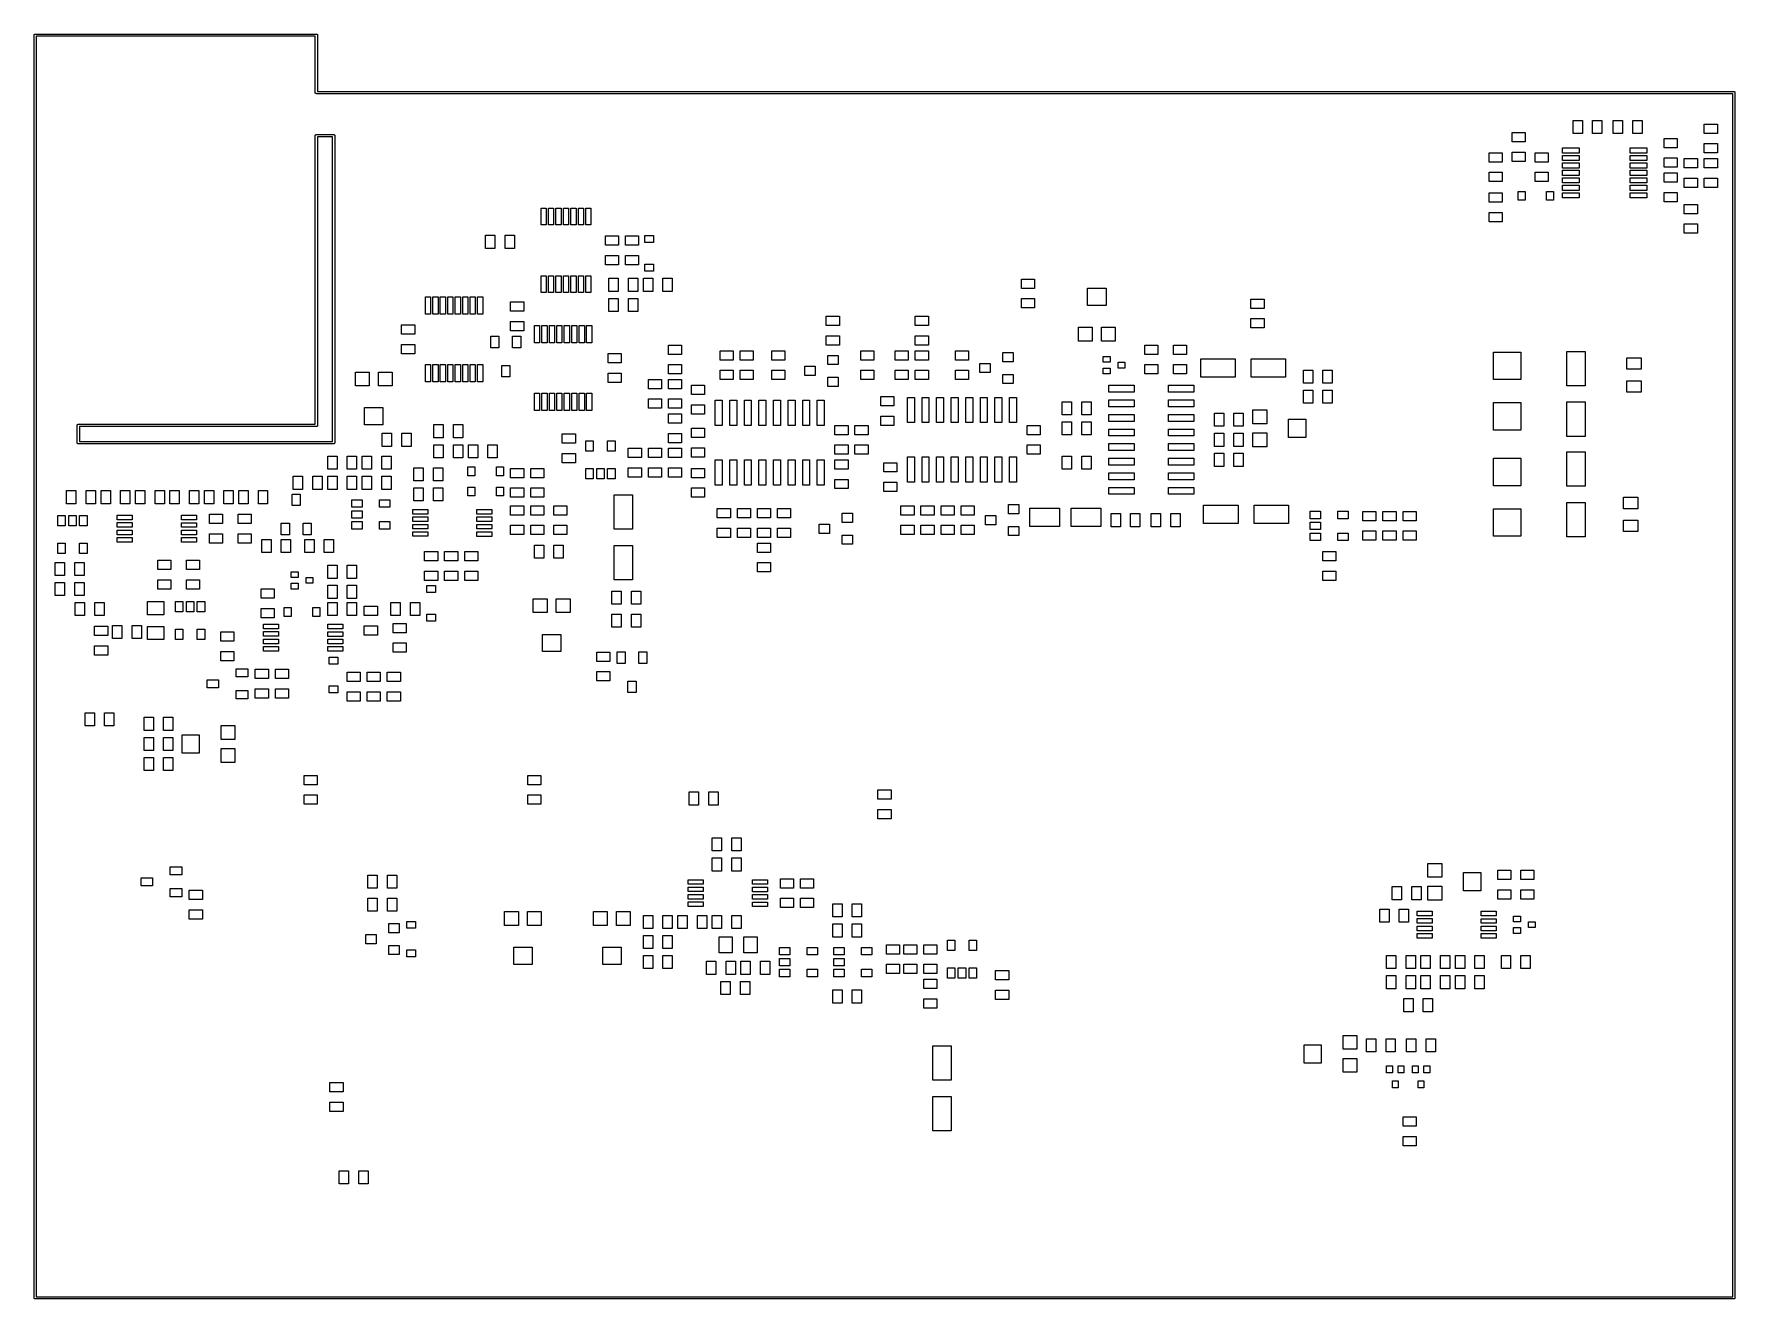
# Model space of a CAD drawing. Extents: x 84 to 232, y -151 to -41.
import ezdxf

# ---------------------------------------------------------------- set-up
doc = ezdxf.new("R2010")
doc.units = 0
doc.header["$MEASUREMENT"] = 0
doc.layers.add('BLACK', color=7, linetype='CONTINUOUS')

msp = doc.modelspace()

# ---------------------------------------------------------------- linework, layer by layer
at = {"layer": 'Black'}
for p, q in [((83.9, -41), (83.9015, -40.9914)), ((83.9, -75), (83.9, -41)), ((83.9015, -40.9826), (83.9045, -40.9744)), ((83.9015, -40.9914), (83.9015, -40.9826)), ((83.9045, -40.9744), (83.906, -40.9658)), ((83.906, -40.9658), (83.9104, -40.9582)), ((83.9104, -40.9582), (83.9134, -40.95)), ((83.9134, -40.95), (83.919, -40.9433)), ((83.919, -40.9433), (83.9234, -40.9357)), ((83.9234, -40.9357), (83.9301, -40.9301)), ((83.9301, -40.9301), (83.9357, -40.9234)), ((83.9357, -40.9234), (83.9433, -40.919)), ((83.9433, -40.919), (83.95, -40.9134)), ((83.95, -40.9134), (83.9582, -40.9104)), ((83.9582, -40.9104), (83.9658, -40.906)), ((83.9658, -40.906), (83.9744, -40.9045)), ((83.9744, -40.9045), (83.9826, -40.9015)), ((83.9826, -40.9015), (83.9914, -40.9015)), ((83.9914, -40.9015), (84, -40.9)), ((84, -40.9), (108.5, -40.9)), ((108.4, -41.1), (84.1, -41.1)), ((84.1, -41.1), (84.1, -75)), ((108.4, -46), (108.4, -41.1)), ((108.5, -40.9), (108.509, -40.9015)), ((108.509, -40.9015), (108.517, -40.9015)), ((108.517, -40.9015), (108.526, -40.9045)), ((108.526, -40.9045), (108.534, -40.906)), ((108.534, -40.906), (108.542, -40.9104)), ((108.542, -40.9104), (108.55, -40.9134)), ((108.55, -40.9134), (108.557, -40.919)), ((108.557, -40.919), (108.564, -40.9234)), ((108.564, -40.9234), (108.57, -40.9301)), ((108.57, -40.9301), (108.577, -40.9357)), ((108.577, -40.9357), (108.581, -40.9433)), ((108.581, -40.9433), (108.587, -40.95)), ((108.587, -40.95), (108.59, -40.9582)), ((108.59, -40.9582), (108.594, -40.9658)), ((108.594, -40.9658), (108.595, -40.9744)), ((108.595, -40.9744), (108.598, -40.9826)), ((108.598, -40.9826), (108.598, -40.9914)), ((108.598, -40.9914), (108.6, -41)), ((108.6, -41), (108.6, -45.9)), ((108.6, -45.9), (110, -45.9)), ((110, -45.9), (232, -45.9)), ((232, -45.9), (232.009, -45.9015)), ((232.009, -45.9015), (232.017, -45.9015)), ((232.017, -45.9015), (232.026, -45.9045)), ((232.026, -45.9045), (232.034, -45.906)), ((232.034, -45.906), (232.042, -45.9104)), ((232.042, -45.9104), (232.05, -45.9134)), ((232.05, -45.9134), (232.057, -45.919)), ((232.057, -45.919), (232.064, -45.9234)), ((232.064, -45.9234), (232.07, -45.9301)), ((232.07, -45.9301), (232.077, -45.9357)), ((232.077, -45.9357), (232.081, -45.9433)), ((108.402, -46.0086), (108.4, -46)), ((108.402, -46.0174), (108.402, -46.0086)), ((108.405, -46.0256), (108.402, -46.0174)), ((108.406, -46.0342), (108.405, -46.0256)), ((108.41, -46.0418), (108.406, -46.0342)), ((108.413, -46.05), (108.41, -46.0418)), ((108.419, -46.0567), (108.413, -46.05)), ((108.423, -46.0643), (108.419, -46.0567)), ((108.43, -46.0699), (108.423, -46.0643)), ((108.436, -46.0766), (108.43, -46.0699)), ((108.443, -46.081), (108.436, -46.0766)), ((108.45, -46.0866), (108.443, -46.081)), ((108.458, -46.0896), (108.45, -46.0866)), ((108.466, -46.094), (108.458, -46.0896)), ((108.474, -46.0955), (108.466, -46.094)), ((108.483, -46.0985), (108.474, -46.0955)), ((108.491, -46.0985), (108.483, -46.0985)), ((108.5, -46.1), (108.491, -46.0985)), ((110, -46.1), (108.5, -46.1)), ((231.9, -46.1), (110, -46.1)), ((231.9, -150.9), (231.9, -46.1)), ((232.081, -45.9433), (232.087, -45.95)), ((232.087, -45.95), (232.09, -45.9582)), ((232.09, -45.9582), (232.094, -45.9658)), ((232.094, -45.9658), (232.095, -45.9744)), ((232.095, -45.9744), (232.098, -45.9826)), ((232.098, -45.9826), (232.098, -45.9914)), ((232.098, -45.9914), (232.1, -46)), ((232.1, -46), (232.1, -151)), ((217.993, -49.5715), (217.993, -48.4285)), ((217.993, -48.4285), (218.805, -48.4285)), ((218.805, -48.4285), (218.805, -49.5715)), ((219.694, -49.5715), (219.694, -48.4285)), ((219.694, -48.4285), (220.507, -48.4285)), ((220.507, -48.4285), (220.507, -49.5715)), ((221.493, -49.5715), (221.493, -48.4285)), ((221.493, -48.4285), (222.305, -48.4285)), ((222.305, -48.4285), (222.305, -49.5715)), ((223.194, -49.5715), (223.194, -48.4285)), ((223.194, -48.4285), (224.007, -48.4285)), ((224.007, -48.4285), (224.007, -49.5715)), ((229.428, -49.5555), (229.428, -48.7427)), ((229.428, -48.7427), (230.571, -48.7427)), ((230.571, -48.7427), (230.571, -49.5555)), ((108.4, -49.75), (108.402, -49.7414)), ((108.4, -74.9), (108.4, -49.75)), ((108.402, -49.7326), (108.405, -49.7244)), ((108.402, -49.7414), (108.402, -49.7326)), ((108.405, -49.7244), (108.406, -49.7158)), ((108.406, -49.7158), (108.41, -49.7082)), ((108.41, -49.7082), (108.413, -49.7)), ((108.413, -49.7), (108.419, -49.6933)), ((108.419, -49.6933), (108.423, -49.6857)), ((108.423, -49.6857), (108.43, -49.6801)), ((108.43, -49.6801), (108.436, -49.6734)), ((108.436, -49.6734), (108.443, -49.669)), ((108.443, -49.669), (108.45, -49.6634)), ((108.45, -49.6634), (108.458, -49.6604)), ((108.458, -49.6604), (108.466, -49.656)), ((108.466, -49.656), (108.474, -49.6545)), ((108.474, -49.6545), (108.483, -49.6515)), ((108.483, -49.6515), (108.491, -49.6515)), ((108.491, -49.6515), (108.5, -49.65)), ((108.5, -49.65), (110, -49.65)), ((108.6, -49.85), (108.6, -75)), ((109.9, -49.85), (108.6, -49.85)), ((109.9, -76.4), (109.9, -49.85)), ((110, -49.65), (110.009, -49.6515)), ((110.009, -49.6515), (110.017, -49.6515)), ((110.017, -49.6515), (110.026, -49.6545)), ((110.026, -49.6545), (110.034, -49.656)), ((110.034, -49.656), (110.042, -49.6604)), ((110.042, -49.6604), (110.05, -49.6634)), ((110.05, -49.6634), (110.057, -49.669)), ((110.057, -49.669), (110.064, -49.6734)), ((110.064, -49.6734), (110.07, -49.6801)), ((110.07, -49.6801), (110.077, -49.6857)), ((110.077, -49.6857), (110.081, -49.6933)), ((110.081, -49.6933), (110.087, -49.7)), ((110.087, -49.7), (110.09, -49.7082)), ((110.09, -49.7082), (110.094, -49.7158)), ((110.094, -49.7158), (110.095, -49.7244)), ((110.095, -49.7244), (110.098, -49.7326)), ((110.098, -49.7326), (110.098, -49.7414)), ((110.098, -49.7414), (110.1, -49.75)), ((110.1, -49.75), (110.1, -76.5)), ((212.678, -50.3055), (212.678, -49.4927)), ((212.678, -49.4927), (213.821, -49.4927)), ((213.821, -50.3055), (212.678, -50.3055)), ((213.821, -49.4927), (213.821, -50.3055)), ((218.805, -49.5715), (217.993, -49.5715)), ((220.507, -49.5715), (219.694, -49.5715)), ((222.305, -49.5715), (221.493, -49.5715)), ((224.007, -49.5715), (223.194, -49.5715)), ((225.928, -50.8055), (225.928, -49.9927)), ((225.928, -49.9927), (227.071, -49.9927)), ((227.071, -49.9927), (227.071, -50.8055)), ((230.571, -49.5555), (229.428, -49.5555)), ((210.678, -52.0555), (210.678, -51.2427)), ((210.678, -51.2427), (211.821, -51.2427)), ((211.821, -51.2427), (211.821, -52.0555)), ((212.678, -52.0073), (212.678, -51.1945)), ((212.678, -51.1945), (213.821, -51.1945)), ((213.821, -51.1945), (213.821, -52.0073)), ((214.678, -52.0555), (214.678, -51.2427)), ((214.678, -51.2427), (215.821, -51.2427)), ((215.821, -51.2427), (215.821, -52.0555)), ((217.075, -51.275), (217.075, -50.825)), ((217.075, -50.825), (218.525, -50.825)), ((218.525, -51.275), (217.075, -51.275)), ((217.075, -51.925), (217.075, -51.475)), ((217.075, -51.475), (218.525, -51.475)), ((218.525, -50.825), (218.525, -51.275)), ((218.525, -51.475), (218.525, -51.925)), ((222.975, -51.275), (222.975, -50.825)), ((222.975, -50.825), (224.425, -50.825)), ((224.425, -51.275), (222.975, -51.275)), ((222.975, -51.925), (222.975, -51.475)), ((222.975, -51.475), (224.425, -51.475)), ((224.425, -50.825), (224.425, -51.275)), ((224.425, -51.475), (224.425, -51.925)), ((227.071, -50.8055), (225.928, -50.8055)), ((225.928, -52.5073), (225.928, -51.6945)), ((225.928, -51.6945), (227.071, -51.6945)), ((227.071, -51.6945), (227.071, -52.5073)), ((227.678, -52.5555), (227.678, -51.7427)), ((227.678, -51.7427), (228.821, -51.7427)), ((228.821, -51.7427), (228.821, -52.5555)), ((229.428, -51.2573), (229.428, -50.4445)), ((229.428, -50.4445), (230.571, -50.4445)), ((230.571, -51.2573), (229.428, -51.2573)), ((229.428, -52.5555), (229.428, -51.7427)), ((229.428, -51.7427), (230.571, -51.7427)), ((230.571, -50.4445), (230.571, -51.2573)), ((230.571, -51.7427), (230.571, -52.5555)), ((211.821, -52.0555), (210.678, -52.0555)), ((210.678, -53.7573), (210.678, -52.9445)), ((210.678, -52.9445), (211.821, -52.9445)), ((211.821, -52.9445), (211.821, -53.7573)), ((213.821, -52.0073), (212.678, -52.0073)), ((215.821, -52.0555), (214.678, -52.0555)), ((214.678, -53.7573), (214.678, -52.9445)), ((214.678, -52.9445), (215.821, -52.9445)), ((215.821, -52.9445), (215.821, -53.7573)), ((218.525, -51.925), (217.075, -51.925)), ((217.075, -52.575), (217.075, -52.125)), ((217.075, -52.125), (218.525, -52.125)), ((218.525, -52.575), (217.075, -52.575)), ((217.075, -53.225), (217.075, -52.775)), ((217.075, -52.775), (218.525, -52.775)), ((218.525, -53.225), (217.075, -53.225)), ((218.525, -52.125), (218.525, -52.575)), ((218.525, -52.775), (218.525, -53.225)), ((224.425, -51.925), (222.975, -51.925)), ((222.975, -52.575), (222.975, -52.125)), ((222.975, -52.125), (224.425, -52.125)), ((224.425, -52.575), (222.975, -52.575)), ((222.975, -53.225), (222.975, -52.775)), ((222.975, -52.775), (224.425, -52.775)), ((224.425, -53.225), (222.975, -53.225)), ((224.425, -52.125), (224.425, -52.575)), ((224.425, -52.775), (224.425, -53.225)), ((227.071, -52.5073), (225.928, -52.5073)), ((225.928, -53.8055), (225.928, -52.9927)), ((225.928, -52.9927), (227.071, -52.9927)), ((227.071, -52.9927), (227.071, -53.8055)), ((228.821, -52.5555), (227.678, -52.5555)), ((230.571, -52.5555), (229.428, -52.5555)), ((211.821, -53.7573), (210.678, -53.7573)), ((210.678, -55.5555), (210.678, -54.7427)), ((210.678, -54.7427), (211.821, -54.7427)), ((211.821, -54.7427), (211.821, -55.5555)), ((213.201, -55.381), (213.201, -54.619)), ((213.201, -54.619), (213.81, -54.619)), ((213.81, -54.619), (213.81, -55.381)), ((215.821, -53.7573), (214.678, -53.7573)), ((215.69, -55.381), (215.69, -54.619)), ((215.69, -54.619), (216.299, -54.619)), ((216.299, -54.619), (216.299, -55.381)), ((217.075, -53.875), (217.075, -53.425)), ((217.075, -53.425), (218.525, -53.425)), ((218.525, -53.875), (217.075, -53.875)), ((217.075, -54.525), (217.075, -54.075)), ((217.075, -54.075), (218.525, -54.075)), ((218.525, -54.525), (217.075, -54.525)), ((217.075, -55.175), (217.075, -54.725)), ((217.075, -54.725), (218.525, -54.725)), ((218.525, -53.425), (218.525, -53.875)), ((218.525, -54.075), (218.525, -54.525)), ((218.525, -54.725), (218.525, -55.175)), ((222.975, -53.875), (222.975, -53.425)), ((222.975, -53.425), (224.425, -53.425)), ((224.425, -53.875), (222.975, -53.875)), ((222.975, -54.525), (222.975, -54.075)), ((222.975, -54.075), (224.425, -54.075)), ((224.425, -54.525), (222.975, -54.525)), ((222.975, -55.175), (222.975, -54.725)), ((222.975, -54.725), (224.425, -54.725)), ((224.425, -53.425), (224.425, -53.875)), ((224.425, -54.075), (224.425, -54.525)), ((224.425, -54.725), (224.425, -55.175)), ((227.071, -53.8055), (225.928, -53.8055)), ((225.928, -55.5073), (225.928, -54.6945)), ((225.928, -54.6945), (227.071, -54.6945)), ((227.071, -54.6945), (227.071, -55.5073)), ((227.678, -54.2573), (227.678, -53.4445)), ((227.678, -53.4445), (228.821, -53.4445)), ((228.821, -54.2573), (227.678, -54.2573)), ((228.821, -53.4445), (228.821, -54.2573)), ((229.428, -54.2573), (229.428, -53.4445)), ((229.428, -53.4445), (230.571, -53.4445)), ((230.571, -54.2573), (229.428, -54.2573)), ((230.571, -53.4445), (230.571, -54.2573)), ((128.075, -57.525), (128.075, -56.075)), ((128.075, -56.075), (128.525, -56.075)), ((128.525, -56.075), (128.525, -57.525)), ((128.725, -57.525), (128.725, -56.075)), ((128.725, -56.075), (129.175, -56.075)), ((129.175, -56.075), (129.175, -57.525)), ((129.375, -57.525), (129.375, -56.075)), ((129.375, -56.075), (129.825, -56.075)), ((129.825, -56.075), (129.825, -57.525)), ((130.025, -57.525), (130.025, -56.075)), ((130.025, -56.075), (130.475, -56.075)), ((130.475, -56.075), (130.475, -57.525)), ((130.675, -57.525), (130.675, -56.075)), ((130.675, -56.075), (131.125, -56.075)), ((131.125, -56.075), (131.125, -57.525)), ((131.325, -57.525), (131.325, -56.075)), ((131.325, -56.075), (131.775, -56.075)), ((131.775, -56.075), (131.775, -57.525)), ((131.975, -57.525), (131.975, -56.075)), ((131.975, -56.075), (132.425, -56.075)), ((132.425, -56.075), (132.425, -57.525)), ((211.821, -55.5555), (210.678, -55.5555)), ((213.81, -55.381), (213.201, -55.381)), ((216.299, -55.381), (215.69, -55.381)), ((218.525, -55.175), (217.075, -55.175)), ((224.425, -55.175), (222.975, -55.175)), ((227.071, -55.5073), (225.928, -55.5073)), ((227.678, -56.5555), (227.678, -55.7427)), ((227.678, -55.7427), (228.821, -55.7427)), ((228.821, -55.7427), (228.821, -56.5555)), ((128.525, -57.525), (128.075, -57.525)), ((129.175, -57.525), (128.725, -57.525)), ((129.825, -57.525), (129.375, -57.525)), ((130.475, -57.525), (130.025, -57.525)), ((131.125, -57.525), (130.675, -57.525)), ((131.775, -57.525), (131.325, -57.525)), ((132.425, -57.525), (131.975, -57.525)), ((210.678, -57.2573), (210.678, -56.4445)), ((210.678, -56.4445), (211.821, -56.4445)), ((211.821, -57.2573), (210.678, -57.2573)), ((211.821, -56.4445), (211.821, -57.2573)), ((228.821, -56.5555), (227.678, -56.5555)), ((227.678, -58.2573), (227.678, -57.4445)), ((227.678, -57.4445), (228.821, -57.4445)), ((228.821, -57.4445), (228.821, -58.2573)), ((123.243, -59.5715), (123.243, -58.4285)), ((123.243, -58.4285), (124.055, -58.4285)), ((124.055, -58.4285), (124.055, -59.5715)), ((124.944, -59.5715), (124.944, -58.4285)), ((124.944, -58.4285), (125.757, -58.4285)), ((125.757, -58.4285), (125.757, -59.5715)), ((133.678, -59.3055), (133.678, -58.4927)), ((133.678, -58.4927), (134.821, -58.4927)), ((134.821, -58.4927), (134.821, -59.3055)), ((135.428, -59.3055), (135.428, -58.4927)), ((135.428, -58.4927), (136.571, -58.4927)), ((136.571, -58.4927), (136.571, -59.3055)), ((137.119, -59.0602), (137.119, -58.4506)), ((137.119, -58.4506), (137.881, -58.4506)), ((137.881, -59.0602), (137.119, -59.0602)), ((137.881, -58.4506), (137.881, -59.0602)), ((228.821, -58.2573), (227.678, -58.2573)), ((124.055, -59.5715), (123.243, -59.5715)), ((125.757, -59.5715), (124.944, -59.5715)), ((134.821, -59.3055), (133.678, -59.3055)), ((133.678, -61.0073), (133.678, -60.1945)), ((133.678, -60.1945), (134.821, -60.1945)), ((134.821, -60.1945), (134.821, -61.0073)), ((136.571, -59.3055), (135.428, -59.3055)), ((135.428, -61.0073), (135.428, -60.1945)), ((135.428, -60.1945), (136.571, -60.1945)), ((136.571, -60.1945), (136.571, -61.0073)), ((128.075, -63.425), (128.075, -61.975)), ((128.075, -61.975), (128.525, -61.975)), ((128.525, -61.975), (128.525, -63.425)), ((128.725, -63.425), (128.725, -61.975)), ((128.725, -61.975), (129.175, -61.975)), ((129.175, -61.975), (129.175, -63.425)), ((129.375, -63.425), (129.375, -61.975)), ((129.375, -61.975), (129.825, -61.975)), ((129.825, -61.975), (129.825, -63.425)), ((130.025, -63.425), (130.025, -61.975)), ((130.025, -61.975), (130.475, -61.975)), ((130.475, -61.975), (130.475, -63.425)), ((130.675, -63.425), (130.675, -61.975)), ((130.675, -61.975), (131.125, -61.975)), ((131.125, -61.975), (131.125, -63.425)), ((131.325, -63.425), (131.325, -61.975)), ((131.325, -61.975), (131.775, -61.975)), ((131.775, -61.975), (131.775, -63.425)), ((131.975, -63.425), (131.975, -61.975)), ((131.975, -61.975), (132.425, -61.975)), ((132.425, -61.975), (132.425, -63.425)), ((134.821, -61.0073), (133.678, -61.0073)), ((133.993, -63.3215), (133.993, -62.1785)), ((133.993, -62.1785), (134.805, -62.1785)), ((134.805, -62.1785), (134.805, -63.3215)), ((136.571, -61.0073), (135.428, -61.0073)), ((135.695, -63.3215), (135.695, -62.1785)), ((135.695, -62.1785), (136.507, -62.1785)), ((136.507, -62.1785), (136.507, -63.3215)), ((136.993, -63.3215), (136.993, -62.1785)), ((136.993, -62.1785), (137.805, -62.1785)), ((137.119, -61.5494), (137.119, -60.9398)), ((137.119, -60.9398), (137.881, -60.9398)), ((137.881, -61.5494), (137.119, -61.5494)), ((137.805, -62.1785), (137.805, -63.3215)), ((137.881, -60.9398), (137.881, -61.5494)), ((138.695, -63.3215), (138.695, -62.1785)), ((138.695, -62.1785), (139.507, -62.1785)), ((139.507, -62.1785), (139.507, -63.3215)), ((169.928, -63.0555), (169.928, -62.2427)), ((169.928, -62.2427), (171.071, -62.2427)), ((171.071, -62.2427), (171.071, -63.0555)), ((128.525, -63.425), (128.075, -63.425)), ((129.175, -63.425), (128.725, -63.425)), ((129.825, -63.425), (129.375, -63.425)), ((130.475, -63.425), (130.025, -63.425)), ((131.125, -63.425), (130.675, -63.425)), ((131.775, -63.425), (131.325, -63.425)), ((132.425, -63.425), (131.975, -63.425)), ((134.805, -63.3215), (133.993, -63.3215)), ((136.507, -63.3215), (135.695, -63.3215)), ((137.805, -63.3215), (136.993, -63.3215)), ((139.507, -63.3215), (138.695, -63.3215)), ((171.071, -63.0555), (169.928, -63.0555)), ((175.7, -64.55), (175.7, -63.05)), ((175.7, -63.05), (177.3, -63.05)), ((177.3, -63.05), (177.3, -64.55)), ((118, -65.3), (118, -63.8)), ((118, -63.8), (118.45, -63.8)), ((118.45, -63.8), (118.45, -65.3)), ((118.65, -65.3), (118.65, -63.8)), ((118.65, -63.8), (119.1, -63.8)), ((119.1, -63.8), (119.1, -65.3)), ((119.3, -65.3), (119.3, -63.8)), ((119.3, -63.8), (119.75, -63.8)), ((119.75, -63.8), (119.75, -65.3)), ((119.95, -65.3), (119.95, -63.8)), ((119.95, -63.8), (120.4, -63.8)), ((120.4, -63.8), (120.4, -65.3)), ((120.6, -65.3), (120.6, -63.8)), ((120.6, -63.8), (121.05, -63.8)), ((121.05, -63.8), (121.05, -65.3)), ((121.25, -65.3), (121.25, -63.8)), ((121.25, -63.8), (121.7, -63.8)), ((121.7, -63.8), (121.7, -65.3)), ((121.9, -65.3), (121.9, -63.8)), ((121.9, -63.8), (122.35, -63.8)), ((122.35, -63.8), (122.35, -65.3)), ((122.55, -65.3), (122.55, -63.8)), ((122.55, -63.8), (123, -63.8)), ((123, -63.8), (123, -65.3)), ((125.428, -65.0555), (125.428, -64.2427)), ((125.428, -64.2427), (126.572, -64.2427)), ((126.572, -65.0555), (125.428, -65.0555)), ((126.572, -64.2427), (126.572, -65.0555)), ((133.993, -65.0715), (133.993, -63.9285)), ((133.993, -63.9285), (134.805, -63.9285)), ((134.805, -65.0715), (133.993, -65.0715)), ((134.805, -63.9285), (134.805, -65.0715)), ((135.695, -65.0715), (135.695, -63.9285)), ((135.695, -63.9285), (136.507, -63.9285)), ((136.507, -65.0715), (135.695, -65.0715)), ((136.507, -63.9285), (136.507, -65.0715)), ((169.928, -64.7573), (169.928, -63.9445)), ((169.928, -63.9445), (171.071, -63.9445)), ((171.071, -64.7573), (169.928, -64.7573)), ((171.071, -63.9445), (171.071, -64.7573)), ((177.3, -64.55), (175.7, -64.55)), ((189.928, -64.8055), (189.928, -63.9927)), ((189.928, -63.9927), (191.071, -63.9927)), ((191.071, -64.8055), (189.928, -64.8055)), ((191.071, -63.9927), (191.071, -64.8055)), ((115.928, -67.0555), (115.928, -66.2427)), ((115.928, -66.2427), (117.072, -66.2427)), ((117.072, -66.2427), (117.072, -67.0555)), ((118.45, -65.3), (118, -65.3)), ((119.1, -65.3), (118.65, -65.3)), ((119.75, -65.3), (119.3, -65.3)), ((120.4, -65.3), (119.95, -65.3)), ((121.05, -65.3), (120.6, -65.3)), ((121.7, -65.3), (121.25, -65.3)), ((122.35, -65.3), (121.9, -65.3)), ((123, -65.3), (122.55, -65.3)), ((125.428, -66.7573), (125.428, -65.9445)), ((125.428, -65.9445), (126.572, -65.9445)), ((126.572, -65.9445), (126.572, -66.7573)), ((127.5, -67.8), (127.5, -66.3)), ((127.5, -66.3), (127.95, -66.3)), ((127.95, -66.3), (127.95, -67.8)), ((128.15, -67.8), (128.15, -66.3)), ((128.15, -66.3), (128.6, -66.3)), ((128.6, -66.3), (128.6, -67.8)), ((128.8, -67.8), (128.8, -66.3)), ((128.8, -66.3), (129.25, -66.3)), ((129.25, -66.3), (129.25, -67.8)), ((129.45, -67.8), (129.45, -66.3)), ((129.45, -66.3), (129.9, -66.3)), ((129.9, -66.3), (129.9, -67.8)), ((130.1, -67.8), (130.1, -66.3)), ((130.1, -66.3), (130.55, -66.3)), ((130.55, -66.3), (130.55, -67.8)), ((130.75, -67.8), (130.75, -66.3)), ((130.75, -66.3), (131.2, -66.3)), ((131.2, -66.3), (131.2, -67.8)), ((131.4, -67.8), (131.4, -66.3)), ((131.4, -66.3), (131.85, -66.3)), ((131.85, -66.3), (131.85, -67.8)), ((132.05, -67.8), (132.05, -66.3)), ((132.05, -66.3), (132.5, -66.3)), ((132.5, -66.3), (132.5, -67.8)), ((152.928, -66.3055), (152.928, -65.4927)), ((152.928, -65.4927), (154.071, -65.4927)), ((154.071, -66.3055), (152.928, -66.3055)), ((154.071, -65.4927), (154.071, -66.3055)), ((160.678, -66.3055), (160.678, -65.4927)), ((160.678, -65.4927), (161.821, -65.4927)), ((161.821, -66.3055), (160.678, -66.3055)), ((161.821, -65.4927), (161.821, -66.3055)), ((174.9, -67.65), (174.9, -66.45)), ((174.9, -66.45), (176.1, -66.45)), ((176.1, -66.45), (176.1, -67.65)), ((176.9, -67.65), (176.9, -66.45)), ((176.9, -66.45), (178.1, -66.45)), ((178.1, -66.45), (178.1, -67.65)), ((189.928, -66.5073), (189.928, -65.6945)), ((189.928, -65.6945), (191.071, -65.6945)), ((191.071, -66.5073), (189.928, -66.5073)), ((191.071, -65.6945), (191.071, -66.5073)), ((117.072, -67.0555), (115.928, -67.0555)), ((115.928, -68.7573), (115.928, -67.9445)), ((115.928, -67.9445), (117.072, -67.9445)), ((117.072, -67.9445), (117.072, -68.7573)), ((123.697, -68.2304), (123.697, -67.2296)), ((123.697, -67.2296), (124.398, -67.2296)), ((124.398, -67.2296), (124.398, -68.2304)), ((126.572, -66.7573), (125.428, -66.7573)), ((125.602, -68.2304), (125.602, -67.2296)), ((125.602, -67.2296), (126.303, -67.2296)), ((126.303, -67.2296), (126.303, -68.2304)), ((127.95, -67.8), (127.5, -67.8)), ((128.6, -67.8), (128.15, -67.8)), ((129.25, -67.8), (128.8, -67.8)), ((129.9, -67.8), (129.45, -67.8)), ((130.55, -67.8), (130.1, -67.8)), ((131.2, -67.8), (130.75, -67.8)), ((131.85, -67.8), (131.4, -67.8)), ((132.5, -67.8), (132.05, -67.8)), ((139.178, -68.8055), (139.178, -67.9927)), ((139.178, -67.9927), (140.321, -67.9927)), ((140.321, -67.9927), (140.321, -68.8055)), ((152.928, -68.0073), (152.928, -67.1945)), ((152.928, -67.1945), (154.071, -67.1945)), ((154.071, -68.0073), (152.928, -68.0073)), ((154.071, -67.1945), (154.071, -68.0073)), ((160.678, -68.0073), (160.678, -67.1945)), ((160.678, -67.1945), (161.821, -67.1945)), ((161.821, -68.0073), (160.678, -68.0073)), ((161.821, -67.1945), (161.821, -68.0073)), ((176.1, -67.65), (174.9, -67.65)), ((178.1, -67.65), (176.9, -67.65)), ((180.678, -68.8055), (180.678, -67.9927)), ((180.678, -67.9927), (181.821, -67.9927)), ((181.821, -67.9927), (181.821, -68.8055)), ((183.178, -68.8055), (183.178, -67.9927)), ((183.178, -67.9927), (184.321, -67.9927)), ((184.321, -67.9927), (184.321, -68.8055)), ((117.072, -68.7573), (115.928, -68.7573)), ((124.398, -68.2304), (123.697, -68.2304)), ((126.303, -68.2304), (125.602, -68.2304)), ((133.928, -69.5555), (133.928, -68.7427)), ((133.928, -68.7427), (135.071, -68.7427)), ((135.071, -69.5555), (133.928, -69.5555)), ((135.071, -68.7427), (135.071, -69.5555)), ((140.321, -68.8055), (139.178, -68.8055)), ((143.678, -69.3055), (143.678, -68.4927)), ((143.678, -68.4927), (144.821, -68.4927)), ((144.821, -69.3055), (143.678, -69.3055)), ((144.821, -68.4927), (144.821, -69.3055)), ((145.428, -69.3055), (145.428, -68.4927)), ((145.428, -68.4927), (146.571, -68.4927)), ((146.571, -69.3055), (145.428, -69.3055)), ((146.571, -68.4927), (146.571, -69.3055)), ((148.178, -69.3055), (148.178, -68.4927)), ((148.178, -68.4927), (149.321, -68.4927)), ((149.321, -69.3055), (148.178, -69.3055)), ((149.321, -68.4927), (149.321, -69.3055)), ((153.05, -69.7), (153.05, -68.9)), ((153.05, -68.9), (153.95, -68.9)), ((153.95, -68.9), (153.95, -69.7)), ((155.928, -69.3055), (155.928, -68.4927)), ((155.928, -68.4927), (157.071, -68.4927)), ((157.071, -69.3055), (155.928, -69.3055)), ((157.071, -68.4927), (157.071, -69.3055)), ((158.928, -69.3055), (158.928, -68.4927)), ((158.928, -68.4927), (160.071, -68.4927)), ((160.071, -69.3055), (158.928, -69.3055)), ((160.071, -68.4927), (160.071, -69.3055)), ((160.678, -69.3055), (160.678, -68.4927)), ((160.678, -68.4927), (161.821, -68.4927)), ((161.821, -69.3055), (160.678, -69.3055)), ((161.821, -68.4927), (161.821, -69.3055)), ((164.178, -69.3055), (164.178, -68.4927)), ((164.178, -68.4927), (165.321, -68.4927)), ((165.321, -69.3055), (164.178, -69.3055)), ((165.321, -68.4927), (165.321, -69.3055)), ((166.3, -70.4), (166.3, -69.6)), ((166.3, -69.6), (167.2, -69.6)), ((167.2, -69.6), (167.2, -70.4)), ((168.3, -69.45), (168.3, -68.65)), ((168.3, -68.65), (169.2, -68.65)), ((169.2, -69.45), (168.3, -69.45)), ((169.2, -68.65), (169.2, -69.45)), ((177.05, -69.5), (177.05, -69)), ((177.05, -69), (177.65, -69)), ((177.65, -69.5), (177.05, -69.5)), ((177.65, -69), (177.65, -69.5)), ((178.35, -70), (178.35, -69.5)), ((178.35, -69.5), (178.95, -69.5)), ((178.95, -69.5), (178.95, -70)), ((181.821, -68.8055), (180.678, -68.8055)), ((184.321, -68.8055), (183.178, -68.8055)), ((185.55, -70.8001), (185.55, -69.1999)), ((185.55, -69.1999), (188.55, -69.1999)), ((188.55, -69.1999), (188.55, -70.8001)), ((189.95, -70.8001), (189.95, -69.1999)), ((189.95, -69.1999), (192.95, -69.1999)), ((192.95, -69.1999), (192.95, -70.8001)), ((211.051, -70.9992), (211.051, -68.6015)), ((211.051, -68.6015), (213.449, -68.6015)), ((213.449, -68.6015), (213.449, -70.9992)), ((217.45, -71.5502), (217.45, -68.5505)), ((217.45, -68.5505), (219.05, -68.5505)), ((219.05, -68.5505), (219.05, -71.5502)), ((222.675, -70.1), (222.675, -69.1)), ((222.675, -69.1), (223.925, -69.1)), ((223.925, -69.1), (223.925, -70.1)), ((111.9, -71.55), (111.9, -70.35)), ((111.9, -70.35), (113.1, -70.35)), ((113.1, -70.35), (113.1, -71.55)), ((113.9, -71.55), (113.9, -70.35)), ((113.9, -70.35), (115.1, -70.35)), ((115.1, -70.35), (115.1, -71.55)), ((118, -71.2), (118, -69.7)), ((118, -69.7), (118.45, -69.7)), ((118.45, -69.7), (118.45, -71.2)), ((118.65, -71.2), (118.65, -69.7)), ((118.65, -69.7), (119.1, -69.7)), ((119.1, -69.7), (119.1, -71.2)), ((119.3, -71.2), (119.3, -69.7)), ((119.3, -69.7), (119.75, -69.7)), ((119.75, -69.7), (119.75, -71.2)), ((119.95, -71.2), (119.95, -69.7)), ((119.95, -69.7), (120.4, -69.7)), ((120.4, -69.7), (120.4, -71.2)), ((120.6, -71.2), (120.6, -69.7)), ((120.6, -69.7), (121.05, -69.7)), ((121.05, -69.7), (121.05, -71.2)), ((121.25, -71.2), (121.25, -69.7)), ((121.25, -69.7), (121.7, -69.7)), ((121.7, -69.7), (121.7, -71.2)), ((121.9, -71.2), (121.9, -69.7)), ((121.9, -69.7), (122.35, -69.7)), ((122.35, -69.7), (122.35, -71.2)), ((122.55, -71.2), (122.55, -69.7)), ((122.55, -69.7), (123, -69.7)), ((123, -69.7), (123, -71.2)), ((124.649, -70.7704), (124.649, -69.7696)), ((124.649, -69.7696), (125.351, -69.7696)), ((125.351, -70.7704), (124.649, -70.7704)), ((125.351, -69.7696), (125.351, -70.7704)), ((133.928, -71.2573), (133.928, -70.4445)), ((133.928, -70.4445), (135.071, -70.4445)), ((135.071, -70.4445), (135.071, -71.2573)), ((137.428, -71.8055), (137.428, -70.9927)), ((137.428, -70.9927), (138.571, -70.9927)), ((138.571, -70.9927), (138.571, -71.8055)), ((139.178, -70.5073), (139.178, -69.6945)), ((139.178, -69.6945), (140.321, -69.6945)), ((140.321, -70.5073), (139.178, -70.5073)), ((139.178, -71.8055), (139.178, -70.9927)), ((139.178, -70.9927), (140.321, -70.9927)), ((140.321, -69.6945), (140.321, -70.5073)), ((140.321, -70.9927), (140.321, -71.8055)), ((143.678, -71.0073), (143.678, -70.1945)), ((143.678, -70.1945), (144.821, -70.1945)), ((144.821, -71.0073), (143.678, -71.0073)), ((144.821, -70.1945), (144.821, -71.0073)), ((145.428, -71.0073), (145.428, -70.1945)), ((145.428, -70.1945), (146.571, -70.1945)), ((146.571, -71.0073), (145.428, -71.0073)), ((146.571, -70.1945), (146.571, -71.0073)), ((148.178, -71.0073), (148.178, -70.1945)), ((148.178, -70.1945), (149.321, -70.1945)), ((149.321, -71.0073), (148.178, -71.0073)), ((149.321, -70.1945), (149.321, -71.0073)), ((151.05, -70.65), (151.05, -69.85)), ((151.05, -69.85), (151.95, -69.85)), ((151.95, -70.65), (151.05, -70.65)), ((151.95, -69.85), (151.95, -70.65)), ((153.95, -69.7), (153.05, -69.7)), ((153.05, -71.6), (153.05, -70.8)), ((153.05, -70.8), (153.95, -70.8)), ((153.95, -70.8), (153.95, -71.6)), ((155.928, -71.0073), (155.928, -70.1945)), ((155.928, -70.1945), (157.071, -70.1945)), ((157.071, -71.0073), (155.928, -71.0073)), ((157.071, -70.1945), (157.071, -71.0073)), ((158.928, -71.0073), (158.928, -70.1945)), ((158.928, -70.1945), (160.071, -70.1945)), ((160.071, -71.0073), (158.928, -71.0073)), ((160.071, -70.1945), (160.071, -71.0073)), ((160.678, -71.0073), (160.678, -70.1945)), ((160.678, -70.1945), (161.821, -70.1945)), ((161.821, -71.0073), (160.678, -71.0073)), ((161.821, -70.1945), (161.821, -71.0073)), ((164.178, -71.0073), (164.178, -70.1945)), ((164.178, -70.1945), (165.321, -70.1945)), ((165.321, -71.0073), (164.178, -71.0073)), ((165.321, -70.1945), (165.321, -71.0073)), ((167.2, -70.4), (166.3, -70.4)), ((168.3, -71.35), (168.3, -70.55)), ((168.3, -70.55), (169.2, -70.55)), ((169.2, -70.55), (169.2, -71.35)), ((177.05, -70.5), (177.05, -70)), ((177.05, -70), (177.65, -70)), ((177.65, -70.5), (177.05, -70.5)), ((177.65, -70), (177.65, -70.5)), ((178.95, -70), (178.35, -70)), ((180.678, -70.5073), (180.678, -69.6945)), ((180.678, -69.6945), (181.821, -69.6945)), ((181.821, -70.5073), (180.678, -70.5073)), ((181.821, -69.6945), (181.821, -70.5073)), ((183.178, -70.5073), (183.178, -69.6945)), ((183.178, -69.6945), (184.321, -69.6945)), ((184.321, -70.5073), (183.178, -70.5073)), ((184.321, -69.6945), (184.321, -70.5073)), ((188.55, -70.8001), (185.55, -70.8001)), ((192.95, -70.8001), (189.95, -70.8001)), ((194.493, -71.3215), (194.493, -70.1785)), ((194.493, -70.1785), (195.305, -70.1785)), ((195.305, -70.1785), (195.305, -71.3215)), ((196.195, -71.3215), (196.195, -70.1785)), ((196.195, -70.1785), (197.007, -70.1785)), ((197.007, -70.1785), (197.007, -71.3215)), ((213.449, -70.9992), (211.051, -70.9992)), ((223.925, -70.1), (222.675, -70.1)), ((222.675, -72.1), (222.675, -71.1)), ((222.675, -71.1), (223.925, -71.1)), ((223.925, -71.1), (223.925, -72.1)), ((113.1, -71.55), (111.9, -71.55)), ((115.1, -71.55), (113.9, -71.55)), ((118.45, -71.2), (118, -71.2)), ((119.1, -71.2), (118.65, -71.2)), ((119.75, -71.2), (119.3, -71.2)), ((120.4, -71.2), (119.95, -71.2)), ((121.05, -71.2), (120.6, -71.2)), ((121.7, -71.2), (121.25, -71.2)), ((122.35, -71.2), (121.9, -71.2)), ((123, -71.2), (122.55, -71.2)), ((127.5, -73.7), (127.5, -72.2)), ((127.5, -72.2), (127.95, -72.2)), ((127.95, -72.2), (127.95, -73.7)), ((128.15, -73.7), (128.15, -72.2)), ((128.15, -72.2), (128.6, -72.2)), ((128.6, -72.2), (128.6, -73.7)), ((128.8, -73.7), (128.8, -72.2)), ((128.8, -72.2), (129.25, -72.2)), ((129.25, -72.2), (129.25, -73.7)), ((129.45, -73.7), (129.45, -72.2)), ((129.45, -72.2), (129.9, -72.2)), ((129.9, -72.2), (129.9, -73.7)), ((130.1, -73.7), (130.1, -72.2)), ((130.1, -72.2), (130.55, -72.2)), ((130.55, -72.2), (130.55, -73.7)), ((130.75, -73.7), (130.75, -72.2)), ((130.75, -72.2), (131.2, -72.2)), ((131.2, -72.2), (131.2, -73.7)), ((131.4, -73.7), (131.4, -72.2)), ((131.4, -72.2), (131.85, -72.2)), ((131.85, -72.2), (131.85, -73.7)), ((132.05, -73.7), (132.05, -72.2)), ((132.05, -72.2), (132.5, -72.2)), ((132.5, -72.2), (132.5, -73.7)), ((135.071, -71.2573), (133.928, -71.2573)), ((138.571, -71.8055), (137.428, -71.8055)), ((140.321, -71.8055), (139.178, -71.8055)), ((141.178, -72.3055), (141.178, -71.4927)), ((141.178, -71.4927), (142.321, -71.4927)), ((142.321, -72.3055), (141.178, -72.3055)), ((142.321, -71.4927), (142.321, -72.3055)), ((153.95, -71.6), (153.05, -71.6)), ((157.678, -73.3055), (157.678, -72.4927)), ((157.678, -72.4927), (158.821, -72.4927)), ((158.821, -72.4927), (158.821, -73.3055)), ((160.005, -74.7514), (160.005, -72.5518)), ((160.005, -72.5518), (160.605, -72.5518)), ((160.605, -72.5518), (160.605, -74.7514)), ((161.275, -74.7514), (161.275, -72.5518)), ((161.275, -72.5518), (161.875, -72.5518)), ((161.875, -72.5518), (161.875, -74.7514)), ((162.545, -74.7514), (162.545, -72.5518)), ((162.545, -72.5518), (163.145, -72.5518)), ((163.145, -72.5518), (163.145, -74.7514)), ((163.815, -74.7514), (163.815, -72.5518)), ((163.815, -72.5518), (164.415, -72.5518)), ((164.415, -72.5518), (164.415, -74.7514)), ((165.085, -74.7514), (165.085, -72.5518)), ((165.085, -72.5518), (165.685, -72.5518)), ((165.685, -72.5518), (165.685, -74.7514)), ((166.355, -74.7514), (166.355, -72.5518)), ((166.355, -72.5518), (166.955, -72.5518)), ((166.955, -72.5518), (166.955, -74.7514)), ((167.625, -74.7514), (167.625, -72.5518)), ((167.625, -72.5518), (168.225, -72.5518)), ((168.225, -72.5518), (168.225, -74.7514)), ((169.2, -71.35), (168.3, -71.35)), ((168.895, -74.7514), (168.895, -72.5518)), ((168.895, -72.5518), (169.495, -72.5518)), ((169.495, -72.5518), (169.495, -74.7514)), ((177.552, -72.1047), (177.552, -71.5053)), ((177.552, -71.5053), (179.751, -71.5053)), ((179.751, -72.1047), (177.552, -72.1047)), ((179.751, -71.5053), (179.751, -72.1047)), ((182.749, -72.1047), (182.749, -71.5053)), ((182.749, -71.5053), (184.948, -71.5053)), ((184.948, -72.1047), (182.749, -72.1047)), ((184.948, -71.5053), (184.948, -72.1047)), ((195.305, -71.3215), (194.493, -71.3215)), ((194.493, -73.0715), (194.493, -71.9285)), ((194.493, -71.9285), (195.305, -71.9285)), ((195.305, -71.9285), (195.305, -73.0715)), ((197.007, -71.3215), (196.195, -71.3215)), ((196.195, -73.0715), (196.195, -71.9285)), ((196.195, -71.9285), (197.007, -71.9285)), ((197.007, -71.9285), (197.007, -73.0715)), ((219.05, -71.5502), (217.45, -71.5502)), ((223.925, -72.1), (222.675, -72.1)), ((112.7, -74.95), (112.7, -73.45)), ((112.7, -73.45), (114.3, -73.45)), ((114.3, -73.45), (114.3, -74.95)), ((127.95, -73.7), (127.5, -73.7)), ((128.6, -73.7), (128.15, -73.7)), ((129.25, -73.7), (128.8, -73.7)), ((129.9, -73.7), (129.45, -73.7)), ((130.55, -73.7), (130.1, -73.7)), ((131.2, -73.7), (130.75, -73.7)), ((131.85, -73.7), (131.4, -73.7)), ((132.5, -73.7), (132.05, -73.7)), ((137.428, -73.5073), (137.428, -72.6945)), ((137.428, -72.6945), (138.571, -72.6945)), ((138.571, -73.5073), (137.428, -73.5073)), ((138.571, -72.6945), (138.571, -73.5073)), ((139.178, -73.5073), (139.178, -72.6945)), ((139.178, -72.6945), (140.321, -72.6945)), ((140.321, -73.5073), (139.178, -73.5073)), ((139.178, -74.8055), (139.178, -73.9927)), ((139.178, -73.9927), (140.321, -73.9927)), ((140.321, -72.6945), (140.321, -73.5073)), ((140.321, -73.9927), (140.321, -74.8055)), ((141.178, -74.0073), (141.178, -73.1945)), ((141.178, -73.1945), (142.321, -73.1945)), ((142.321, -74.0073), (141.178, -74.0073)), ((142.321, -73.1945), (142.321, -74.0073)), ((143.255, -75.0014), (143.255, -72.8018)), ((143.255, -72.8018), (143.855, -72.8018)), ((143.855, -72.8018), (143.855, -75.0014)), ((144.525, -75.0014), (144.525, -72.8018)), ((144.525, -72.8018), (145.125, -72.8018)), ((145.125, -72.8018), (145.125, -75.0014)), ((145.795, -75.0014), (145.795, -72.8018)), ((145.795, -72.8018), (146.395, -72.8018)), ((146.395, -72.8018), (146.395, -75.0014)), ((147.065, -75.0014), (147.065, -72.8018)), ((147.065, -72.8018), (147.665, -72.8018)), ((147.665, -72.8018), (147.665, -75.0014)), ((148.335, -75.0014), (148.335, -72.8018)), ((148.335, -72.8018), (148.935, -72.8018)), ((148.935, -72.8018), (148.935, -75.0014)), ((149.605, -75.0014), (149.605, -72.8018)), ((149.605, -72.8018), (150.205, -72.8018)), ((150.205, -72.8018), (150.205, -75.0014)), ((150.875, -75.0014), (150.875, -72.8018)), ((150.875, -72.8018), (151.475, -72.8018)), ((151.475, -72.8018), (151.475, -75.0014)), ((152.145, -75.0014), (152.145, -72.8018)), ((152.145, -72.8018), (152.745, -72.8018)), ((152.745, -72.8018), (152.745, -75.0014)), ((158.821, -73.3055), (157.678, -73.3055)), ((173.493, -74.0715), (173.493, -72.9285)), ((173.493, -72.9285), (174.305, -72.9285)), ((174.305, -74.0715), (173.493, -74.0715)), ((174.305, -72.9285), (174.305, -74.0715)), ((175.195, -74.0715), (175.195, -72.9285)), ((175.195, -72.9285), (176.007, -72.9285)), ((176.007, -74.0715), (175.195, -74.0715)), ((176.007, -72.9285), (176.007, -74.0715)), ((177.552, -73.3747), (177.552, -72.7753)), ((177.552, -72.7753), (179.751, -72.7753)), ((179.751, -73.3747), (177.552, -73.3747)), ((177.552, -74.6447), (177.552, -74.0453)), ((177.552, -74.0453), (179.751, -74.0453)), ((179.751, -72.7753), (179.751, -73.3747)), ((179.751, -74.0453), (179.751, -74.6447)), ((182.749, -73.3747), (182.749, -72.7753)), ((182.749, -72.7753), (184.948, -72.7753)), ((184.948, -73.3747), (182.749, -73.3747)), ((182.749, -74.6447), (182.749, -74.0453)), ((182.749, -74.0453), (184.948, -74.0453)), ((184.948, -72.7753), (184.948, -73.3747)), ((184.948, -74.0453), (184.948, -74.6447)), ((186.743, -75.0715), (186.743, -73.9285)), ((186.743, -73.9285), (187.555, -73.9285)), ((187.555, -73.9285), (187.555, -75.0715)), ((188.445, -75.0715), (188.445, -73.9285)), ((188.445, -73.9285), (189.257, -73.9285)), ((189.257, -73.9285), (189.257, -75.0715)), ((190.1, -74.85), (190.1, -73.65)), ((190.1, -73.65), (191.3, -73.65)), ((191.3, -73.65), (191.3, -74.85)), ((195.305, -73.0715), (194.493, -73.0715)), ((197.007, -73.0715), (196.195, -73.0715)), ((211.051, -75.3985), (211.051, -73.0008)), ((211.051, -73.0008), (213.449, -73.0008)), ((213.449, -73.0008), (213.449, -75.3985)), ((217.45, -75.9495), (217.45, -72.9498)), ((217.45, -72.9498), (219.05, -72.9498)), ((219.05, -72.9498), (219.05, -75.9495)), ((83.9, -76.5), (83.9, -75)), ((84.1, -75), (84.1, -76.5)), ((87.65, -75), (87.6515, -74.9914)), ((87.65, -76.5), (87.65, -75)), ((87.6515, -74.9826), (87.6545, -74.9744)), ((87.6515, -74.9914), (87.6515, -74.9826)), ((87.6545, -74.9744), (87.656, -74.9658)), ((87.656, -74.9658), (87.6604, -74.9582)), ((87.6604, -74.9582), (87.6634, -74.95)), ((87.6634, -74.95), (87.669, -74.9433)), ((87.669, -74.9433), (87.6734, -74.9357)), ((87.6734, -74.9357), (87.6801, -74.9301)), ((87.6801, -74.9301), (87.6857, -74.9234)), ((87.6857, -74.9234), (87.6933, -74.919)), ((87.6933, -74.919), (87.7, -74.9134)), ((87.7, -74.9134), (87.7082, -74.9104)), ((87.7082, -74.9104), (87.7158, -74.906)), ((87.7158, -74.906), (87.7244, -74.9045)), ((87.7244, -74.9045), (87.7326, -74.9015)), ((87.7326, -74.9015), (87.7414, -74.9015)), ((87.7414, -74.9015), (87.75, -74.9)), ((87.75, -74.9), (108.4, -74.9)), ((108.5, -75.1), (87.85, -75.1)), ((87.85, -75.1), (87.85, -76.4)), ((108.509, -75.0985), (108.5, -75.1)), ((108.517, -75.0985), (108.509, -75.0985)), ((108.526, -75.0955), (108.517, -75.0985)), ((108.534, -75.094), (108.526, -75.0955)), ((108.542, -75.0896), (108.534, -75.094)), ((108.55, -75.0866), (108.542, -75.0896)), ((108.557, -75.081), (108.55, -75.0866)), ((108.564, -75.0766), (108.557, -75.081)), ((108.57, -75.0699), (108.564, -75.0766)), ((108.577, -75.0643), (108.57, -75.0699)), ((108.581, -75.0567), (108.577, -75.0643)), ((108.587, -75.05), (108.581, -75.0567)), ((108.59, -75.0418), (108.587, -75.05)), ((108.594, -75.0342), (108.59, -75.0418)), ((108.595, -75.0256), (108.594, -75.0342)), ((108.598, -75.0174), (108.595, -75.0256)), ((108.6, -75), (108.598, -75.0086)), ((108.598, -75.0086), (108.598, -75.0174)), ((114.3, -74.95), (112.7, -74.95)), ((118.743, -76.0715), (118.743, -74.9285)), ((118.743, -74.9285), (119.555, -74.9285)), ((119.555, -74.9285), (119.555, -76.0715)), ((120.444, -76.0715), (120.444, -74.9285)), ((120.444, -74.9285), (121.257, -74.9285)), ((121.257, -74.9285), (121.257, -76.0715)), ((140.321, -74.8055), (139.178, -74.8055)), ((141.178, -76.0555), (141.178, -75.2427)), ((141.178, -75.2427), (142.321, -75.2427)), ((142.321, -75.2427), (142.321, -76.0555)), ((143.855, -75.0014), (143.255, -75.0014)), ((145.125, -75.0014), (144.525, -75.0014)), ((146.395, -75.0014), (145.795, -75.0014)), ((147.665, -75.0014), (147.065, -75.0014)), ((148.935, -75.0014), (148.335, -75.0014)), ((150.205, -75.0014), (149.605, -75.0014)), ((151.475, -75.0014), (150.875, -75.0014)), ((152.745, -75.0014), (152.145, -75.0014)), ((153.678, -75.8055), (153.678, -74.9927)), ((153.678, -74.9927), (154.821, -74.9927)), ((154.821, -74.9927), (154.821, -75.8055)), ((155.428, -75.8055), (155.428, -74.9927)), ((155.428, -74.9927), (156.571, -74.9927)), ((156.571, -74.9927), (156.571, -75.8055)), ((157.678, -75.0073), (157.678, -74.1945)), ((157.678, -74.1945), (158.821, -74.1945)), ((158.821, -75.0073), (157.678, -75.0073)), ((158.821, -74.1945), (158.821, -75.0073)), ((160.605, -74.7514), (160.005, -74.7514)), ((161.875, -74.7514), (161.275, -74.7514)), ((163.145, -74.7514), (162.545, -74.7514)), ((164.415, -74.7514), (163.815, -74.7514)), ((165.685, -74.7514), (165.085, -74.7514)), ((166.955, -74.7514), (166.355, -74.7514)), ((168.225, -74.7514), (167.625, -74.7514)), ((169.495, -74.7514), (168.895, -74.7514)), ((170.428, -75.8055), (170.428, -74.9927)), ((170.428, -74.9927), (171.571, -74.9927)), ((171.571, -74.9927), (171.571, -75.8055)), ((173.493, -75.8215), (173.493, -74.6785)), ((173.493, -74.6785), (174.305, -74.6785)), ((174.305, -74.6785), (174.305, -75.8215)), ((175.195, -75.8215), (175.195, -74.6785)), ((175.195, -74.6785), (176.007, -74.6785)), ((176.007, -74.6785), (176.007, -75.8215)), ((179.751, -74.6447), (177.552, -74.6447)), ((177.552, -75.9147), (177.552, -75.3153)), ((177.552, -75.3153), (179.751, -75.3153)), ((179.751, -75.3153), (179.751, -75.9147)), ((184.948, -74.6447), (182.749, -74.6447)), ((182.749, -75.9147), (182.749, -75.3153)), ((182.749, -75.3153), (184.948, -75.3153)), ((184.948, -75.3153), (184.948, -75.9147)), ((187.555, -75.0715), (186.743, -75.0715)), ((189.257, -75.0715), (188.445, -75.0715)), ((191.3, -74.85), (190.1, -74.85)), ((193.2, -76.05), (193.2, -74.45)), ((193.2, -74.45), (194.7, -74.45)), ((194.7, -74.45), (194.7, -76.05)), ((213.449, -75.3985), (211.051, -75.3985)), ((83.9, -151), (83.9, -76.5)), ((84.1, -76.5), (84.1, -150.9)), ((87.6515, -76.5086), (87.65, -76.5)), ((87.6515, -76.5174), (87.6515, -76.5086)), ((87.6545, -76.5256), (87.6515, -76.5174)), ((87.656, -76.5342), (87.6545, -76.5256)), ((87.6604, -76.5418), (87.656, -76.5342)), ((87.6634, -76.55), (87.6604, -76.5418)), ((87.669, -76.5567), (87.6634, -76.55)), ((87.6734, -76.5643), (87.669, -76.5567)), ((87.6801, -76.5699), (87.6734, -76.5643)), ((87.6857, -76.5766), (87.6801, -76.5699)), ((87.6933, -76.581), (87.6857, -76.5766)), ((87.7, -76.5866), (87.6933, -76.581)), ((87.7082, -76.5896), (87.7, -76.5866)), ((87.7158, -76.594), (87.7082, -76.5896)), ((87.7244, -76.5955), (87.7158, -76.594)), ((87.7326, -76.5985), (87.7244, -76.5955)), ((87.7414, -76.5985), (87.7326, -76.5985)), ((87.75, -76.6), (87.7414, -76.5985)), ((110, -76.6), (87.75, -76.6)), ((87.85, -76.4), (109.9, -76.4)), ((110.009, -76.5985), (110, -76.6)), ((110.017, -76.5985), (110.009, -76.5985)), ((110.026, -76.5955), (110.017, -76.5985)), ((110.034, -76.594), (110.026, -76.5955)), ((110.042, -76.5896), (110.034, -76.594)), ((110.05, -76.5866), (110.042, -76.5896)), ((110.057, -76.581), (110.05, -76.5866)), ((110.064, -76.5766), (110.057, -76.581)), ((110.07, -76.5699), (110.064, -76.5766)), ((110.077, -76.5643), (110.07, -76.5699)), ((110.081, -76.5567), (110.077, -76.5643)), ((110.087, -76.55), (110.081, -76.5567)), ((110.09, -76.5418), (110.087, -76.55)), ((110.094, -76.5342), (110.09, -76.5418)), ((110.095, -76.5256), (110.094, -76.5342)), ((110.098, -76.5174), (110.095, -76.5256)), ((110.1, -76.5), (110.098, -76.5086)), ((110.098, -76.5086), (110.098, -76.5174)), ((114.243, -76.8215), (114.243, -75.6785)), ((114.243, -75.6785), (115.055, -75.6785)), ((115.055, -76.8215), (114.243, -76.8215)), ((115.055, -75.6785), (115.055, -76.8215)), ((115.944, -76.8215), (115.944, -75.6785)), ((115.944, -75.6785), (116.757, -75.6785)), ((116.757, -76.8215), (115.944, -76.8215)), ((116.757, -75.6785), (116.757, -76.8215)), ((119.555, -76.0715), (118.743, -76.0715)), ((118.743, -77.8215), (118.743, -76.6785)), ((118.743, -76.6785), (119.555, -76.6785)), ((119.555, -76.6785), (119.555, -77.8215)), ((121.257, -76.0715), (120.444, -76.0715)), ((120.444, -77.8215), (120.444, -76.6785)), ((120.444, -76.6785), (121.257, -76.6785)), ((121.257, -76.6785), (121.257, -77.8215)), ((121.743, -77.8215), (121.743, -76.6785)), ((121.743, -76.6785), (122.555, -76.6785)), ((122.555, -76.6785), (122.555, -77.8215)), ((123.444, -77.8215), (123.444, -76.6785)), ((123.444, -76.6785), (124.257, -76.6785)), ((124.257, -76.6785), (124.257, -77.8215)), ((129.928, -76.5555), (129.928, -75.7427)), ((129.928, -75.7427), (131.071, -75.7427)), ((131.071, -76.5555), (129.928, -76.5555)), ((131.071, -75.7427), (131.071, -76.5555)), ((131.975, -77.25), (131.975, -76.35)), ((131.975, -76.35), (132.625, -76.35)), ((132.625, -76.35), (132.625, -77.25)), ((133.875, -77.25), (133.875, -76.35)), ((133.875, -76.35), (134.525, -76.35)), ((134.525, -76.35), (134.525, -77.25)), ((135.678, -77.8055), (135.678, -76.9927)), ((135.678, -76.9927), (136.821, -76.9927)), ((136.821, -76.9927), (136.821, -77.8055)), ((137.428, -77.8055), (137.428, -76.9927)), ((137.428, -76.9927), (138.571, -76.9927)), ((138.571, -76.9927), (138.571, -77.8055)), ((139.178, -76.5073), (139.178, -75.6945)), ((139.178, -75.6945), (140.321, -75.6945)), ((140.321, -76.5073), (139.178, -76.5073)), ((139.178, -77.8055), (139.178, -76.9927)), ((139.178, -76.9927), (140.321, -76.9927)), ((140.321, -75.6945), (140.321, -76.5073)), ((140.321, -76.9927), (140.321, -77.8055)), ((142.321, -76.0555), (141.178, -76.0555)), ((141.178, -77.7573), (141.178, -76.9445)), ((141.178, -76.9445), (142.321, -76.9445)), ((142.321, -76.9445), (142.321, -77.7573)), ((154.821, -75.8055), (153.678, -75.8055)), ((153.678, -77.5073), (153.678, -76.6945)), ((153.678, -76.6945), (154.821, -76.6945)), ((154.821, -76.6945), (154.821, -77.5073)), ((156.571, -75.8055), (155.428, -75.8055)), ((155.428, -77.5073), (155.428, -76.6945)), ((155.428, -76.6945), (156.571, -76.6945)), ((156.571, -76.6945), (156.571, -77.5073)), ((171.571, -75.8055), (170.428, -75.8055)), ((170.428, -77.5073), (170.428, -76.6945)), ((170.428, -76.6945), (171.571, -76.6945)), ((171.571, -76.6945), (171.571, -77.5073)), ((174.305, -75.8215), (173.493, -75.8215)), ((176.007, -75.8215), (175.195, -75.8215)), ((179.751, -75.9147), (177.552, -75.9147)), ((177.552, -77.1847), (177.552, -76.5853)), ((177.552, -76.5853), (179.751, -76.5853)), ((179.751, -76.5853), (179.751, -77.1847)), ((184.948, -75.9147), (182.749, -75.9147)), ((182.749, -77.1847), (182.749, -76.5853)), ((182.749, -76.5853), (184.948, -76.5853)), ((184.948, -76.5853), (184.948, -77.1847)), ((186.743, -76.8215), (186.743, -75.6785)), ((186.743, -75.6785), (187.555, -75.6785)), ((187.555, -76.8215), (186.743, -76.8215)), ((187.555, -75.6785), (187.555, -76.8215)), ((188.445, -76.8215), (188.445, -75.6785)), ((188.445, -75.6785), (189.257, -75.6785)), ((189.257, -76.8215), (188.445, -76.8215)), ((189.257, -75.6785), (189.257, -76.8215)), ((190.1, -76.85), (190.1, -75.65)), ((190.1, -75.65), (191.3, -75.65)), ((191.3, -76.85), (190.1, -76.85)), ((191.3, -75.65), (191.3, -76.85)), ((194.7, -76.05), (193.2, -76.05)), ((219.05, -75.9495), (217.45, -75.9495)), ((109.493, -78.8215), (109.493, -77.6785)), ((109.493, -77.6785), (110.305, -77.6785)), ((110.305, -77.6785), (110.305, -78.8215)), ((111.194, -78.8215), (111.194, -77.6785)), ((111.194, -77.6785), (112.007, -77.6785)), ((112.007, -77.6785), (112.007, -78.8215)), ((112.493, -78.8215), (112.493, -77.6785)), ((112.493, -77.6785), (113.305, -77.6785)), ((113.305, -77.6785), (113.305, -78.8215)), ((114.194, -78.8215), (114.194, -77.6785)), ((114.194, -77.6785), (115.007, -77.6785)), ((115.007, -77.6785), (115.007, -78.8215)), ((119.555, -77.8215), (118.743, -77.8215)), ((121.257, -77.8215), (120.444, -77.8215)), ((122.555, -77.8215), (121.743, -77.8215)), ((124.257, -77.8215), (123.444, -77.8215)), ((129.928, -78.2573), (129.928, -77.4445)), ((129.928, -77.4445), (131.071, -77.4445)), ((131.071, -78.2573), (129.928, -78.2573)), ((131.071, -77.4445), (131.071, -78.2573)), ((132.625, -77.25), (131.975, -77.25)), ((134.525, -77.25), (133.875, -77.25)), ((136.821, -77.8055), (135.678, -77.8055)), ((138.571, -77.8055), (137.428, -77.8055)), ((140.321, -77.8055), (139.178, -77.8055)), ((142.321, -77.7573), (141.178, -77.7573)), ((143.255, -80.1982), (143.255, -77.9986)), ((143.255, -77.9986), (143.855, -77.9986)), ((143.855, -77.9986), (143.855, -80.1982)), ((144.525, -80.1982), (144.525, -77.9986)), ((144.525, -77.9986), (145.125, -77.9986)), ((145.125, -77.9986), (145.125, -80.1982)), ((145.795, -80.1982), (145.795, -77.9986)), ((145.795, -77.9986), (146.395, -77.9986)), ((146.395, -77.9986), (146.395, -80.1982)), ((147.065, -80.1982), (147.065, -77.9986)), ((147.065, -77.9986), (147.665, -77.9986)), ((147.665, -77.9986), (147.665, -80.1982)), ((148.335, -80.1982), (148.335, -77.9986)), ((148.335, -77.9986), (148.935, -77.9986)), ((148.935, -77.9986), (148.935, -80.1982)), ((149.605, -80.1982), (149.605, -77.9986)), ((149.605, -77.9986), (150.205, -77.9986)), ((150.205, -77.9986), (150.205, -80.1982)), ((150.875, -80.1982), (150.875, -77.9986)), ((150.875, -77.9986), (151.475, -77.9986)), ((151.475, -77.9986), (151.475, -80.1982)), ((152.145, -80.1982), (152.145, -77.9986)), ((152.145, -77.9986), (152.745, -77.9986)), ((152.745, -77.9986), (152.745, -80.1982)), ((154.821, -77.5073), (153.678, -77.5073)), ((153.678, -78.8055), (153.678, -77.9927)), ((153.678, -77.9927), (154.821, -77.9927)), ((154.821, -77.9927), (154.821, -78.8055)), ((156.571, -77.5073), (155.428, -77.5073)), ((157.928, -79.0555), (157.928, -78.2427)), ((157.928, -78.2427), (159.071, -78.2427)), ((159.071, -78.2427), (159.071, -79.0555)), ((160.005, -79.9482), (160.005, -77.7486)), ((160.005, -77.7486), (160.605, -77.7486)), ((160.605, -77.7486), (160.605, -79.9482)), ((161.275, -79.9482), (161.275, -77.7486)), ((161.275, -77.7486), (161.875, -77.7486)), ((161.875, -77.7486), (161.875, -79.9482)), ((162.545, -79.9482), (162.545, -77.7486)), ((162.545, -77.7486), (163.145, -77.7486)), ((163.145, -77.7486), (163.145, -79.9482)), ((163.815, -79.9482), (163.815, -77.7486)), ((163.815, -77.7486), (164.415, -77.7486)), ((164.415, -77.7486), (164.415, -79.9482)), ((165.085, -79.9482), (165.085, -77.7486)), ((165.085, -77.7486), (165.685, -77.7486)), ((165.685, -77.7486), (165.685, -79.9482)), ((166.355, -79.9482), (166.355, -77.7486)), ((166.355, -77.7486), (166.955, -77.7486)), ((166.955, -77.7486), (166.955, -79.9482)), ((167.625, -79.9482), (167.625, -77.7486)), ((167.625, -77.7486), (168.225, -77.7486)), ((168.225, -77.7486), (168.225, -79.9482)), ((168.895, -79.9482), (168.895, -77.7486)), ((168.895, -77.7486), (169.495, -77.7486)), ((169.495, -77.7486), (169.495, -79.9482)), ((171.571, -77.5073), (170.428, -77.5073)), ((173.493, -78.8215), (173.493, -77.6785)), ((173.493, -77.6785), (174.305, -77.6785)), ((174.305, -77.6785), (174.305, -78.8215)), ((175.195, -78.8215), (175.195, -77.6785)), ((175.195, -77.6785), (176.007, -77.6785)), ((176.007, -77.6785), (176.007, -78.8215)), ((179.751, -77.1847), (177.552, -77.1847)), ((177.552, -78.4547), (177.552, -77.8553)), ((177.552, -77.8553), (179.751, -77.8553)), ((179.751, -78.4547), (177.552, -78.4547)), ((179.751, -77.8553), (179.751, -78.4547)), ((184.948, -77.1847), (182.749, -77.1847)), ((182.749, -78.4547), (182.749, -77.8553)), ((182.749, -77.8553), (184.948, -77.8553)), ((184.948, -78.4547), (182.749, -78.4547)), ((184.948, -77.8553), (184.948, -78.4547)), ((186.743, -78.5715), (186.743, -77.4285)), ((186.743, -77.4285), (187.555, -77.4285)), ((187.555, -77.4285), (187.555, -78.5715)), ((188.445, -78.5715), (188.445, -77.4285)), ((188.445, -77.4285), (189.257, -77.4285)), ((189.257, -77.4285), (189.257, -78.5715)), ((211.051, -80.2492), (211.051, -77.8515)), ((211.051, -77.8515), (213.449, -77.8515)), ((213.449, -77.8515), (213.449, -80.2492)), ((217.45, -80.3002), (217.45, -77.3005)), ((217.45, -77.3005), (219.05, -77.3005)), ((219.05, -77.3005), (219.05, -80.3002)), ((106.493, -80.5715), (106.493, -79.4285)), ((106.493, -79.4285), (107.305, -79.4285)), ((107.305, -79.4285), (107.305, -80.5715)), ((108.194, -80.5715), (108.194, -79.4285)), ((108.194, -79.4285), (109.007, -79.4285)), ((109.007, -79.4285), (109.007, -80.5715)), ((110.305, -78.8215), (109.493, -78.8215)), ((109.493, -80.5715), (109.493, -79.4285)), ((109.493, -79.4285), (110.305, -79.4285)), ((110.305, -79.4285), (110.305, -80.5715)), ((112.007, -78.8215), (111.194, -78.8215)), ((111.194, -80.5715), (111.194, -79.4285)), ((111.194, -79.4285), (112.007, -79.4285)), ((112.007, -79.4285), (112.007, -80.5715)), ((113.305, -78.8215), (112.493, -78.8215)), ((112.493, -80.5715), (112.493, -79.4285)), ((112.493, -79.4285), (113.305, -79.4285)), ((113.305, -79.4285), (113.305, -80.5715)), ((115.007, -78.8215), (114.194, -78.8215)), ((114.194, -80.5715), (114.194, -79.4285)), ((114.194, -79.4285), (115.007, -79.4285)), ((115.007, -79.4285), (115.007, -80.5715)), ((116.993, -79.8215), (116.993, -78.6785)), ((116.993, -78.6785), (117.805, -78.6785)), ((117.805, -79.8215), (116.993, -79.8215)), ((117.805, -78.6785), (117.805, -79.8215)), ((118.694, -79.8215), (118.694, -78.6785)), ((118.694, -78.6785), (119.507, -78.6785)), ((119.507, -79.8215), (118.694, -79.8215)), ((119.507, -78.6785), (119.507, -79.8215)), ((121.701, -79.381), (121.701, -78.619)), ((121.701, -78.619), (122.31, -78.619)), ((122.31, -79.381), (121.701, -79.381)), ((122.31, -78.619), (122.31, -79.381)), ((124.19, -79.381), (124.19, -78.619)), ((124.19, -78.619), (124.799, -78.619)), ((124.799, -79.381), (124.19, -79.381)), ((124.799, -78.619), (124.799, -79.381)), ((125.428, -79.5555), (125.428, -78.7427)), ((125.428, -78.7427), (126.572, -78.7427)), ((126.572, -79.5555), (125.428, -79.5555)), ((126.572, -78.7427), (126.572, -79.5555)), ((127.178, -79.5555), (127.178, -78.7427)), ((127.178, -78.7427), (128.321, -78.7427)), ((128.321, -79.5555), (127.178, -79.5555)), ((128.321, -78.7427), (128.321, -79.5555)), ((131.975, -79.65), (131.975, -78.75)), ((131.975, -78.75), (132.625, -78.75)), ((132.625, -79.65), (131.975, -79.65)), ((132.625, -78.75), (132.625, -79.65)), ((132.925, -79.65), (132.925, -78.75)), ((132.925, -78.75), (133.575, -78.75)), ((133.575, -79.65), (132.925, -79.65)), ((133.575, -78.75), (133.575, -79.65)), ((133.875, -79.65), (133.875, -78.75)), ((133.875, -78.75), (134.525, -78.75)), ((134.525, -79.65), (133.875, -79.65)), ((134.525, -78.75), (134.525, -79.65)), ((135.678, -79.5073), (135.678, -78.6945)), ((135.678, -78.6945), (136.821, -78.6945)), ((136.821, -79.5073), (135.678, -79.5073)), ((136.821, -78.6945), (136.821, -79.5073)), ((137.428, -79.5073), (137.428, -78.6945)), ((137.428, -78.6945), (138.571, -78.6945)), ((138.571, -79.5073), (137.428, -79.5073)), ((138.571, -78.6945), (138.571, -79.5073)), ((139.178, -79.5073), (139.178, -78.6945)), ((139.178, -78.6945), (140.321, -78.6945)), ((140.321, -79.5073), (139.178, -79.5073)), ((140.321, -78.6945), (140.321, -79.5073)), ((141.178, -79.5555), (141.178, -78.7427)), ((141.178, -78.7427), (142.321, -78.7427)), ((142.321, -79.5555), (141.178, -79.5555)), ((142.321, -78.7427), (142.321, -79.5555)), ((154.821, -78.8055), (153.678, -78.8055)), ((153.678, -80.5073), (153.678, -79.6945)), ((153.678, -79.6945), (154.821, -79.6945)), ((154.821, -79.6945), (154.821, -80.5073)), ((159.071, -79.0555), (157.928, -79.0555)), ((157.928, -80.7573), (157.928, -79.9445)), ((157.928, -79.9445), (159.071, -79.9445)), ((159.071, -79.9445), (159.071, -80.7573)), ((160.605, -79.9482), (160.005, -79.9482)), ((161.875, -79.9482), (161.275, -79.9482)), ((163.145, -79.9482), (162.545, -79.9482)), ((164.415, -79.9482), (163.815, -79.9482)), ((165.685, -79.9482), (165.085, -79.9482)), ((166.955, -79.9482), (166.355, -79.9482)), ((168.225, -79.9482), (167.625, -79.9482)), ((169.495, -79.9482), (168.895, -79.9482)), ((174.305, -78.8215), (173.493, -78.8215)), ((176.007, -78.8215), (175.195, -78.8215)), ((177.552, -79.7247), (177.552, -79.1253)), ((177.552, -79.1253), (179.751, -79.1253)), ((179.751, -79.7247), (177.552, -79.7247)), ((179.751, -79.1253), (179.751, -79.7247)), ((182.749, -79.7247), (182.749, -79.1253)), ((182.749, -79.1253), (184.948, -79.1253)), ((184.948, -79.7247), (182.749, -79.7247)), ((184.948, -79.1253), (184.948, -79.7247)), ((187.555, -78.5715), (186.743, -78.5715)), ((189.257, -78.5715), (188.445, -78.5715)), ((86.7427, -81.8215), (86.7427, -80.6785)), ((86.7427, -80.6785), (87.5555, -80.6785)), ((87.5555, -80.6785), (87.5555, -81.8215)), ((88.4445, -81.8215), (88.4445, -80.6785)), ((88.4445, -80.6785), (89.2573, -80.6785)), ((89.2573, -80.6785), (89.2573, -81.8215)), ((89.7427, -81.8215), (89.7427, -80.6785)), ((89.7427, -80.6785), (90.5555, -80.6785)), ((90.5555, -80.6785), (90.5555, -81.8215)), ((91.4445, -81.8215), (91.4445, -80.6785)), ((91.4445, -80.6785), (92.2573, -80.6785)), ((92.2573, -80.6785), (92.2573, -81.8215)), ((92.7427, -81.8215), (92.7427, -80.6785)), ((92.7427, -80.6785), (93.5555, -80.6785)), ((93.5555, -80.6785), (93.5555, -81.8215)), ((94.4445, -81.8215), (94.4445, -80.6785)), ((94.4445, -80.6785), (95.2573, -80.6785)), ((95.2573, -80.6785), (95.2573, -81.8215)), ((95.7427, -81.8215), (95.7427, -80.6785)), ((95.7427, -80.6785), (96.5555, -80.6785)), ((96.5555, -80.6785), (96.5555, -81.8215)), ((97.4445, -81.8215), (97.4445, -80.6785)), ((97.4445, -80.6785), (98.2573, -80.6785)), ((98.2573, -80.6785), (98.2573, -81.8215)), ((98.7427, -81.8215), (98.7427, -80.6785)), ((98.7427, -80.6785), (99.5555, -80.6785)), ((99.5555, -80.6785), (99.5555, -81.8215)), ((100.444, -81.8215), (100.444, -80.6785)), ((100.444, -80.6785), (101.257, -80.6785)), ((101.257, -80.6785), (101.257, -81.8215)), ((101.743, -81.8215), (101.743, -80.6785)), ((101.743, -80.6785), (102.555, -80.6785)), ((102.555, -80.6785), (102.555, -81.8215)), ((103.444, -81.8215), (103.444, -80.6785)), ((103.444, -80.6785), (104.257, -80.6785)), ((104.257, -80.6785), (104.257, -81.8215)), ((106.399, -81.9804), (106.399, -80.9796)), ((106.399, -80.9796), (107.101, -80.9796)), ((107.305, -80.5715), (106.493, -80.5715)), ((107.101, -80.9796), (107.101, -81.9804)), ((109.007, -80.5715), (108.194, -80.5715)), ((110.305, -80.5715), (109.493, -80.5715)), ((112.007, -80.5715), (111.194, -80.5715)), ((111.6, -82.125), (111.6, -81.475)), ((111.6, -81.475), (112.5, -81.475)), ((113.305, -80.5715), (112.493, -80.5715)), ((112.5, -81.475), (112.5, -82.125)), ((114, -82.125), (114, -81.475)), ((114, -81.475), (114.9, -81.475)), ((115.007, -80.5715), (114.194, -80.5715)), ((114.9, -81.475), (114.9, -82.125)), ((116.993, -81.5715), (116.993, -80.4285)), ((116.993, -80.4285), (117.805, -80.4285)), ((117.805, -80.4285), (117.805, -81.5715)), ((118.694, -81.5715), (118.694, -80.4285)), ((118.694, -80.4285), (119.507, -80.4285)), ((119.507, -80.4285), (119.507, -81.5715)), ((121.701, -81.131), (121.701, -80.369)), ((121.701, -80.369), (122.31, -80.369)), ((122.31, -81.131), (121.701, -81.131)), ((122.31, -80.369), (122.31, -81.131)), ((124.19, -81.131), (124.19, -80.369)), ((124.19, -80.369), (124.799, -80.369)), ((124.799, -81.131), (124.19, -81.131)), ((124.799, -80.369), (124.799, -81.131)), ((125.428, -81.2573), (125.428, -80.4445)), ((125.428, -80.4445), (126.572, -80.4445)), ((126.572, -81.2573), (125.428, -81.2573)), ((126.572, -80.4445), (126.572, -81.2573)), ((127.178, -81.2573), (127.178, -80.4445)), ((127.178, -80.4445), (128.321, -80.4445)), ((128.321, -81.2573), (127.178, -81.2573)), ((128.321, -80.4445), (128.321, -81.2573)), ((134.45, -84.0502), (134.45, -81.0505)), ((134.45, -81.0505), (136.05, -81.0505)), ((136.05, -81.0505), (136.05, -84.0502)), ((141.178, -81.2573), (141.178, -80.4445)), ((141.178, -80.4445), (142.321, -80.4445)), ((142.321, -81.2573), (141.178, -81.2573)), ((142.321, -80.4445), (142.321, -81.2573)), ((143.855, -80.1982), (143.255, -80.1982)), ((145.125, -80.1982), (144.525, -80.1982)), ((146.395, -80.1982), (145.795, -80.1982)), ((147.665, -80.1982), (147.065, -80.1982)), ((148.935, -80.1982), (148.335, -80.1982)), ((150.205, -80.1982), (149.605, -80.1982)), ((151.475, -80.1982), (150.875, -80.1982)), ((152.745, -80.1982), (152.145, -80.1982)), ((154.821, -80.5073), (153.678, -80.5073)), ((159.071, -80.7573), (157.928, -80.7573)), ((177.552, -80.9947), (177.552, -80.3953)), ((177.552, -80.3953), (179.751, -80.3953)), ((179.751, -80.9947), (177.552, -80.9947)), ((179.751, -80.3953), (179.751, -80.9947)), ((182.749, -80.9947), (182.749, -80.3953)), ((182.749, -80.3953), (184.948, -80.3953)), ((184.948, -80.9947), (182.749, -80.9947)), ((184.948, -80.3953), (184.948, -80.9947)), ((213.449, -80.2492), (211.051, -80.2492)), ((219.05, -80.3002), (217.45, -80.3002)), ((222.375, -82.25), (222.375, -81.25)), ((222.375, -81.25), (223.625, -81.25)), ((223.625, -81.25), (223.625, -82.25)), ((85.975, -83.75), (85.975, -82.85)), ((85.975, -82.85), (86.625, -82.85)), ((86.625, -82.85), (86.625, -83.75)), ((87.5555, -81.8215), (86.7427, -81.8215)), ((86.925, -83.75), (86.925, -82.85)), ((86.925, -82.85), (87.575, -82.85)), ((87.575, -82.85), (87.575, -83.75)), ((87.875, -83.75), (87.875, -82.85)), ((87.875, -82.85), (88.525, -82.85)), ((89.2573, -81.8215), (88.4445, -81.8215)), ((88.525, -82.85), (88.525, -83.75)), ((90.5555, -81.8215), (89.7427, -81.8215)), ((91.1558, -83.225), (91.1558, -82.825)), ((91.1558, -82.825), (92.4562, -82.825)), ((92.2573, -81.8215), (91.4445, -81.8215)), ((92.4562, -82.825), (92.4562, -83.225)), ((93.5555, -81.8215), (92.7427, -81.8215)), ((95.2573, -81.8215), (94.4445, -81.8215)), ((96.5555, -81.8215), (95.7427, -81.8215)), ((96.7438, -83.225), (96.7438, -82.825)), ((96.7438, -82.825), (98.0442, -82.825)), ((98.2573, -81.8215), (97.4445, -81.8215)), ((98.0442, -82.825), (98.0442, -83.225)), ((99.5555, -81.8215), (98.7427, -81.8215)), ((99.1785, -83.5555), (99.1785, -82.7427)), ((99.1785, -82.7427), (100.322, -82.7427)), ((100.322, -82.7427), (100.322, -83.5555)), ((101.257, -81.8215), (100.444, -81.8215)), ((101.678, -83.5555), (101.678, -82.7427)), ((101.678, -82.7427), (102.822, -82.7427)), ((102.555, -81.8215), (101.743, -81.8215)), ((102.822, -82.7427), (102.822, -83.5555)), ((104.257, -81.8215), (103.444, -81.8215)), ((107.101, -81.9804), (106.399, -81.9804)), ((112.5, -82.125), (111.6, -82.125)), ((111.6, -83.075), (111.6, -82.425)), ((111.6, -82.425), (112.5, -82.425)), ((112.5, -82.425), (112.5, -83.075)), ((114.9, -82.125), (114, -82.125)), ((116.906, -82.725), (116.906, -82.325)), ((116.906, -82.325), (118.206, -82.325)), ((118.206, -82.725), (116.906, -82.725)), ((116.906, -83.36), (116.906, -82.96)), ((116.906, -82.96), (118.206, -82.96)), ((117.805, -81.5715), (116.993, -81.5715)), ((118.206, -82.325), (118.206, -82.725)), ((118.206, -82.96), (118.206, -83.36)), ((119.507, -81.5715), (118.694, -81.5715)), ((122.494, -82.725), (122.494, -82.325)), ((122.494, -82.325), (123.794, -82.325)), ((123.794, -82.725), (122.494, -82.725)), ((122.494, -83.3727), (122.494, -82.9727)), ((122.494, -82.9727), (123.794, -82.9727)), ((123.794, -82.325), (123.794, -82.725)), ((123.794, -82.9727), (123.794, -83.3727)), ((125.428, -82.8055), (125.428, -81.9927)), ((125.428, -81.9927), (126.572, -81.9927)), ((126.572, -82.8055), (125.428, -82.8055)), ((126.572, -81.9927), (126.572, -82.8055)), ((127.178, -82.8055), (127.178, -81.9927)), ((127.178, -81.9927), (128.321, -81.9927)), ((128.321, -82.8055), (127.178, -82.8055)), ((128.321, -81.9927), (128.321, -82.8055)), ((129.178, -82.8055), (129.178, -81.9927)), ((129.178, -81.9927), (130.321, -81.9927)), ((130.321, -82.8055), (129.178, -82.8055)), ((130.321, -81.9927), (130.321, -82.8055)), ((143.428, -83.0555), (143.428, -82.2427)), ((143.428, -82.2427), (144.571, -82.2427)), ((144.571, -82.2427), (144.571, -83.0555)), ((145.178, -83.0555), (145.178, -82.2427)), ((145.178, -82.2427), (146.321, -82.2427)), ((146.321, -82.2427), (146.321, -83.0555)), ((146.928, -83.0555), (146.928, -82.2427)), ((146.928, -82.2427), (148.071, -82.2427)), ((148.071, -82.2427), (148.071, -83.0555)), ((148.678, -83.0555), (148.678, -82.2427)), ((148.678, -82.2427), (149.821, -82.2427)), ((149.821, -82.2427), (149.821, -83.0555)), ((154.3, -83.45), (154.3, -82.65)), ((154.3, -82.65), (155.2, -82.65)), ((155.2, -82.65), (155.2, -83.45)), ((159.428, -82.8055), (159.428, -81.9927)), ((159.428, -81.9927), (160.571, -81.9927)), ((160.571, -82.8055), (159.428, -82.8055)), ((160.571, -81.9927), (160.571, -82.8055)), ((161.178, -82.8055), (161.178, -81.9927)), ((161.178, -81.9927), (162.321, -81.9927)), ((162.321, -82.8055), (161.178, -82.8055)), ((162.321, -81.9927), (162.321, -82.8055)), ((162.928, -82.8055), (162.928, -81.9927)), ((162.928, -81.9927), (164.071, -81.9927)), ((164.071, -82.8055), (162.928, -82.8055)), ((164.071, -81.9927), (164.071, -82.8055)), ((164.678, -82.8055), (164.678, -81.9927)), ((164.678, -81.9927), (165.821, -81.9927)), ((165.821, -82.8055), (164.678, -82.8055)), ((165.821, -81.9927), (165.821, -82.8055)), ((166.8, -83.65), (166.8, -82.85)), ((166.8, -82.85), (167.7, -82.85)), ((167.7, -82.85), (167.7, -83.65)), ((168.8, -82.7), (168.8, -81.9)), ((168.8, -81.9), (169.7, -81.9)), ((169.7, -82.7), (168.8, -82.7)), ((169.7, -81.9), (169.7, -82.7)), ((170.649, -83.8001), (170.649, -82.1999)), ((170.649, -82.1999), (173.25, -82.1999)), ((173.25, -82.1999), (173.25, -83.8001)), ((174.25, -83.8001), (174.25, -82.1999)), ((174.25, -82.1999), (176.851, -82.1999)), ((176.851, -82.1999), (176.851, -83.8001)), ((177.743, -83.8215), (177.743, -82.6785)), ((177.743, -82.6785), (178.555, -82.6785)), ((178.555, -82.6785), (178.555, -83.8215)), ((179.445, -83.8215), (179.445, -82.6785)), ((179.445, -82.6785), (180.257, -82.6785)), ((180.257, -82.6785), (180.257, -83.8215)), ((181.243, -83.8215), (181.243, -82.6785)), ((181.243, -82.6785), (182.055, -82.6785)), ((182.055, -82.6785), (182.055, -83.8215)), ((182.945, -83.8215), (182.945, -82.6785)), ((182.945, -82.6785), (183.757, -82.6785)), ((183.757, -82.6785), (183.757, -83.8215)), ((185.8, -83.5501), (185.8, -81.9499)), ((185.8, -81.9499), (188.8, -81.9499)), ((188.8, -81.9499), (188.8, -83.5501)), ((190.2, -83.5501), (190.2, -81.9499)), ((190.2, -81.9499), (193.2, -81.9499)), ((193.2, -81.9499), (193.2, -83.5501)), ((195.1, -83.125), (195.1, -82.475)), ((195.1, -82.475), (196, -82.475)), ((196, -82.475), (196, -83.125)), ((197.5, -83.125), (197.5, -82.475)), ((197.5, -82.475), (198.4, -82.475)), ((198.4, -82.475), (198.4, -83.125)), ((199.678, -83.3055), (199.678, -82.4927)), ((199.678, -82.4927), (200.821, -82.4927)), ((200.821, -82.4927), (200.821, -83.3055)), ((201.428, -83.3055), (201.428, -82.4927)), ((201.428, -82.4927), (202.571, -82.4927)), ((202.571, -82.4927), (202.571, -83.3055)), ((203.178, -83.3055), (203.178, -82.4927)), ((203.178, -82.4927), (204.321, -82.4927)), ((204.321, -82.4927), (204.321, -83.3055)), ((211.051, -84.6485), (211.051, -82.2508)), ((211.051, -82.2508), (213.449, -82.2508)), ((213.449, -82.2508), (213.449, -84.6485)), ((217.45, -84.6995), (217.45, -81.6998)), ((217.45, -81.6998), (219.05, -81.6998)), ((219.05, -81.6998), (219.05, -84.6995)), ((223.625, -82.25), (222.375, -82.25)), ((86.625, -83.75), (85.975, -83.75)), ((87.575, -83.75), (86.925, -83.75)), ((88.525, -83.75), (87.875, -83.75)), ((92.4562, -83.225), (91.1558, -83.225)), ((91.1558, -83.86), (91.1558, -83.46)), ((91.1558, -83.46), (92.4562, -83.46)), ((92.4562, -83.86), (91.1558, -83.86)), ((91.1558, -84.5204), (91.1558, -84.1204)), ((91.1558, -84.1204), (92.4562, -84.1204)), ((92.4562, -83.46), (92.4562, -83.86)), ((92.4562, -84.1204), (92.4562, -84.5204)), ((98.0442, -83.225), (96.7438, -83.225)), ((96.7438, -83.8727), (96.7438, -83.4727)), ((96.7438, -83.4727), (98.0442, -83.4727)), ((98.0442, -83.8727), (96.7438, -83.8727)), ((96.7438, -84.5204), (96.7438, -84.1204)), ((96.7438, -84.1204), (98.0442, -84.1204)), ((98.0442, -83.4727), (98.0442, -83.8727)), ((98.0442, -84.1204), (98.0442, -84.5204)), ((100.322, -83.5555), (99.1785, -83.5555)), ((99.1785, -85.2573), (99.1785, -84.4445)), ((99.1785, -84.4445), (100.322, -84.4445)), ((100.322, -84.4445), (100.322, -85.2573)), ((102.822, -83.5555), (101.678, -83.5555)), ((101.678, -85.2573), (101.678, -84.4445)), ((101.678, -84.4445), (102.822, -84.4445)), ((102.822, -84.4445), (102.822, -85.2573)), ((105.447, -84.5204), (105.447, -83.5196)), ((105.447, -83.5196), (106.148, -83.5196)), ((106.148, -83.5196), (106.148, -84.5204)), ((107.352, -84.5204), (107.352, -83.5196)), ((107.352, -83.5196), (108.053, -83.5196)), ((108.053, -83.5196), (108.053, -84.5204)), ((112.5, -83.075), (111.6, -83.075)), ((111.6, -84.025), (111.6, -83.375)), ((111.6, -83.375), (112.5, -83.375)), ((112.5, -84.025), (111.6, -84.025)), ((112.5, -83.375), (112.5, -84.025)), ((114, -84.025), (114, -83.375)), ((114, -83.375), (114.9, -83.375)), ((114.9, -84.025), (114, -84.025)), ((114.9, -83.375), (114.9, -84.025)), ((118.206, -83.36), (116.906, -83.36)), ((116.906, -84.0204), (116.906, -83.6204)), ((116.906, -83.6204), (118.206, -83.6204)), ((118.206, -84.0204), (116.906, -84.0204)), ((116.906, -84.6554), (116.906, -84.2554)), ((116.906, -84.2554), (118.206, -84.2554)), ((118.206, -83.6204), (118.206, -84.0204)), ((118.206, -84.2554), (118.206, -84.6554)), ((123.794, -83.3727), (122.494, -83.3727)), ((122.494, -84.0204), (122.494, -83.6204)), ((122.494, -83.6204), (123.794, -83.6204)), ((123.794, -84.0204), (122.494, -84.0204)), ((122.494, -84.6681), (122.494, -84.2681)), ((122.494, -84.2681), (123.794, -84.2681)), ((123.794, -83.6204), (123.794, -84.0204)), ((123.794, -84.2681), (123.794, -84.6681)), ((125.428, -84.5073), (125.428, -83.6945)), ((125.428, -83.6945), (126.572, -83.6945)), ((126.572, -83.6945), (126.572, -84.5073)), ((127.178, -84.5073), (127.178, -83.6945)), ((127.178, -83.6945), (128.321, -83.6945)), ((128.321, -83.6945), (128.321, -84.5073)), ((129.178, -84.5073), (129.178, -83.6945)), ((129.178, -83.6945), (130.321, -83.6945)), ((130.321, -83.6945), (130.321, -84.5073)), ((136.05, -84.0502), (134.45, -84.0502)), ((144.571, -83.0555), (143.428, -83.0555)), ((143.428, -84.7573), (143.428, -83.9445)), ((143.428, -83.9445), (144.571, -83.9445)), ((144.571, -83.9445), (144.571, -84.7573)), ((146.321, -83.0555), (145.178, -83.0555)), ((145.178, -84.7573), (145.178, -83.9445)), ((145.178, -83.9445), (146.321, -83.9445)), ((146.321, -83.9445), (146.321, -84.7573)), ((148.071, -83.0555), (146.928, -83.0555)), ((146.928, -84.7573), (146.928, -83.9445)), ((146.928, -83.9445), (148.071, -83.9445)), ((148.071, -83.9445), (148.071, -84.7573)), ((149.821, -83.0555), (148.678, -83.0555)), ((148.678, -84.7573), (148.678, -83.9445)), ((148.678, -83.9445), (149.821, -83.9445)), ((149.821, -83.9445), (149.821, -84.7573)), ((152.3, -84.4), (152.3, -83.6)), ((152.3, -83.6), (153.2, -83.6)), ((153.2, -84.4), (152.3, -84.4)), ((153.2, -83.6), (153.2, -84.4)), ((155.2, -83.45), (154.3, -83.45)), ((159.428, -84.5073), (159.428, -83.6945)), ((159.428, -83.6945), (160.571, -83.6945)), ((160.571, -83.6945), (160.571, -84.5073)), ((161.178, -84.5073), (161.178, -83.6945)), ((161.178, -83.6945), (162.321, -83.6945)), ((162.321, -83.6945), (162.321, -84.5073)), ((162.928, -84.5073), (162.928, -83.6945)), ((162.928, -83.6945), (164.071, -83.6945)), ((164.071, -83.6945), (164.071, -84.5073)), ((164.678, -84.5073), (164.678, -83.6945)), ((164.678, -83.6945), (165.821, -83.6945)), ((165.821, -83.6945), (165.821, -84.5073)), ((167.7, -83.65), (166.8, -83.65)), ((168.8, -84.6), (168.8, -83.8)), ((168.8, -83.8), (169.7, -83.8)), ((169.7, -83.8), (169.7, -84.6)), ((173.25, -83.8001), (170.649, -83.8001)), ((176.851, -83.8001), (174.25, -83.8001)), ((178.555, -83.8215), (177.743, -83.8215)), ((180.257, -83.8215), (179.445, -83.8215)), ((182.055, -83.8215), (181.243, -83.8215)), ((183.757, -83.8215), (182.945, -83.8215)), ((188.8, -83.5501), (185.8, -83.5501)), ((193.2, -83.5501), (190.2, -83.5501)), ((196, -83.125), (195.1, -83.125)), ((195.1, -84.075), (195.1, -83.425)), ((195.1, -83.425), (196, -83.425)), ((196, -84.075), (195.1, -84.075)), ((195.1, -85.025), (195.1, -84.375)), ((195.1, -84.375), (196, -84.375)), ((196, -83.425), (196, -84.075)), ((196, -84.375), (196, -85.025)), ((198.4, -83.125), (197.5, -83.125)), ((197.5, -85.025), (197.5, -84.375)), ((197.5, -84.375), (198.4, -84.375)), ((198.4, -84.375), (198.4, -85.025)), ((200.821, -83.3055), (199.678, -83.3055)), ((199.678, -85.0073), (199.678, -84.1945)), ((199.678, -84.1945), (200.821, -84.1945)), ((200.821, -84.1945), (200.821, -85.0073)), ((202.571, -83.3055), (201.428, -83.3055)), ((201.428, -85.0073), (201.428, -84.1945)), ((201.428, -84.1945), (202.571, -84.1945)), ((202.571, -84.1945), (202.571, -85.0073)), ((204.321, -83.3055), (203.178, -83.3055)), ((203.178, -85.0073), (203.178, -84.1945)), ((203.178, -84.1945), (204.321, -84.1945)), ((204.321, -84.1945), (204.321, -85.0073)), ((222.375, -84.25), (222.375, -83.25)), ((222.375, -83.25), (223.625, -83.25)), ((223.625, -84.25), (222.375, -84.25)), ((223.625, -83.25), (223.625, -84.25)), ((85.975, -86.15), (85.975, -85.25)), ((85.975, -85.25), (86.625, -85.25)), ((86.625, -85.25), (86.625, -86.15)), ((87.875, -86.15), (87.875, -85.25)), ((87.875, -85.25), (88.525, -85.25)), ((88.525, -85.25), (88.525, -86.15)), ((92.4562, -84.5204), (91.1558, -84.5204)), ((91.1558, -85.1554), (91.1558, -84.7554)), ((91.1558, -84.7554), (92.4562, -84.7554)), ((92.4562, -85.1554), (91.1558, -85.1554)), ((92.4562, -84.7554), (92.4562, -85.1554)), ((98.0442, -84.5204), (96.7438, -84.5204)), ((96.7438, -85.1681), (96.7438, -84.7681)), ((96.7438, -84.7681), (98.0442, -84.7681)), ((98.0442, -85.1681), (96.7438, -85.1681)), ((98.0442, -84.7681), (98.0442, -85.1681)), ((100.322, -85.2573), (99.1785, -85.2573)), ((102.822, -85.2573), (101.678, -85.2573)), ((103.743, -86.0715), (103.743, -84.9285)), ((103.743, -84.9285), (104.555, -84.9285)), ((104.555, -84.9285), (104.555, -86.0715)), ((105.444, -86.0715), (105.444, -84.9285)), ((105.444, -84.9285), (106.257, -84.9285)), ((106.148, -84.5204), (105.447, -84.5204)), ((106.257, -84.9285), (106.257, -86.0715)), ((108.053, -84.5204), (107.352, -84.5204)), ((107.493, -86.0715), (107.493, -84.9285)), ((107.493, -84.9285), (108.305, -84.9285)), ((108.305, -84.9285), (108.305, -86.0715)), ((109.194, -86.0715), (109.194, -84.9285)), ((109.194, -84.9285), (110.007, -84.9285)), ((110.007, -84.9285), (110.007, -86.0715)), ((118.206, -84.6554), (116.906, -84.6554)), ((123.794, -84.6681), (122.494, -84.6681)), ((126.572, -84.5073), (125.428, -84.5073)), ((128.321, -84.5073), (127.178, -84.5073)), ((127.493, -86.5715), (127.493, -85.4285)), ((127.493, -85.4285), (128.305, -85.4285)), ((128.305, -85.4285), (128.305, -86.5715)), ((130.321, -84.5073), (129.178, -84.5073)), ((129.195, -86.5715), (129.195, -85.4285)), ((129.195, -85.4285), (130.007, -85.4285)), ((130.007, -85.4285), (130.007, -86.5715)), ((134.45, -88.4495), (134.45, -85.4498)), ((134.45, -85.4498), (136.05, -85.4498)), ((136.05, -85.4498), (136.05, -88.4495)), ((144.571, -84.7573), (143.428, -84.7573)), ((146.321, -84.7573), (145.178, -84.7573)), ((148.071, -84.7573), (146.928, -84.7573)), ((146.928, -86.0555), (146.928, -85.2427)), ((146.928, -85.2427), (148.071, -85.2427)), ((148.071, -85.2427), (148.071, -86.0555)), ((149.821, -84.7573), (148.678, -84.7573)), ((154.3, -85.35), (154.3, -84.55)), ((154.3, -84.55), (155.2, -84.55)), ((155.2, -85.35), (154.3, -85.35)), ((155.2, -84.55), (155.2, -85.35)), ((160.571, -84.5073), (159.428, -84.5073)), ((162.321, -84.5073), (161.178, -84.5073)), ((164.071, -84.5073), (162.928, -84.5073)), ((165.821, -84.5073), (164.678, -84.5073)), ((169.7, -84.6), (168.8, -84.6)), ((196, -85.025), (195.1, -85.025)), ((198.4, -85.025), (197.5, -85.025)), ((200.821, -85.0073), (199.678, -85.0073)), ((202.571, -85.0073), (201.428, -85.0073)), ((204.321, -85.0073), (203.178, -85.0073)), ((213.449, -84.6485), (211.051, -84.6485)), ((219.05, -84.6995), (217.45, -84.6995)), ((85.7427, -88.0715), (85.7427, -86.9285)), ((85.7427, -86.9285), (86.5555, -86.9285)), ((86.625, -86.15), (85.975, -86.15)), ((86.5555, -86.9285), (86.5555, -88.0715)), ((87.4445, -88.0715), (87.4445, -86.9285)), ((87.4445, -86.9285), (88.2573, -86.9285)), ((88.525, -86.15), (87.875, -86.15)), ((88.2573, -86.9285), (88.2573, -88.0715)), ((94.6785, -87.5555), (94.6785, -86.7427)), ((94.6785, -86.7427), (95.8215, -86.7427)), ((95.8215, -86.7427), (95.8215, -87.5555)), ((97.1785, -87.5555), (97.1785, -86.7427)), ((97.1785, -86.7427), (98.3215, -86.7427)), ((98.3215, -86.7427), (98.3215, -87.5555)), ((104.555, -86.0715), (103.743, -86.0715)), ((106.257, -86.0715), (105.444, -86.0715)), ((108.305, -86.0715), (107.493, -86.0715)), ((110.007, -86.0715), (109.194, -86.0715)), ((109.493, -88.3215), (109.493, -87.1785)), ((109.493, -87.1785), (110.305, -87.1785)), ((110.305, -87.1785), (110.305, -88.3215)), ((111.194, -88.3215), (111.194, -87.1785)), ((111.194, -87.1785), (112.007, -87.1785)), ((112.007, -87.1785), (112.007, -88.3215)), ((117.928, -86.8055), (117.928, -85.9927)), ((117.928, -85.9927), (119.072, -85.9927)), ((119.072, -86.8055), (117.928, -86.8055)), ((119.072, -85.9927), (119.072, -86.8055)), ((119.678, -86.8055), (119.678, -85.9927)), ((119.678, -85.9927), (120.822, -85.9927)), ((120.822, -86.8055), (119.678, -86.8055)), ((120.822, -85.9927), (120.822, -86.8055)), ((121.428, -86.8055), (121.428, -85.9927)), ((121.428, -85.9927), (122.572, -85.9927)), ((122.572, -86.8055), (121.428, -86.8055)), ((122.572, -85.9927), (122.572, -86.8055)), ((128.305, -86.5715), (127.493, -86.5715)), ((130.007, -86.5715), (129.195, -86.5715)), ((148.071, -86.0555), (146.928, -86.0555)), ((146.928, -87.7573), (146.928, -86.9445)), ((146.928, -86.9445), (148.071, -86.9445)), ((148.071, -86.9445), (148.071, -87.7573)), ((196.178, -86.8055), (196.178, -85.9927)), ((196.178, -85.9927), (197.321, -85.9927)), ((197.321, -86.8055), (196.178, -86.8055)), ((197.321, -85.9927), (197.321, -86.8055)), ((86.5555, -88.0715), (85.7427, -88.0715)), ((85.7427, -89.8215), (85.7427, -88.6785)), ((85.7427, -88.6785), (86.5555, -88.6785)), ((86.5555, -88.6785), (86.5555, -89.8215)), ((88.2573, -88.0715), (87.4445, -88.0715)), ((87.4445, -89.8215), (87.4445, -88.6785)), ((87.4445, -88.6785), (88.2573, -88.6785)), ((88.2573, -88.6785), (88.2573, -89.8215)), ((95.8215, -87.5555), (94.6785, -87.5555)), ((94.6785, -89.2573), (94.6785, -88.4445)), ((94.6785, -88.4445), (95.8215, -88.4445)), ((95.8215, -88.4445), (95.8215, -89.2573)), ((98.3215, -87.5555), (97.1785, -87.5555)), ((97.1785, -89.2573), (97.1785, -88.4445)), ((97.1785, -88.4445), (98.3215, -88.4445)), ((98.3215, -88.4445), (98.3215, -89.2573)), ((106.3, -88.25), (106.3, -87.75)), ((106.3, -87.75), (106.9, -87.75)), ((106.9, -88.25), (106.3, -88.25)), ((106.3, -89.25), (106.3, -88.75)), ((106.3, -88.75), (106.9, -88.75)), ((106.9, -87.75), (106.9, -88.25)), ((106.9, -88.75), (106.9, -89.25)), ((107.6, -88.75), (107.6, -88.25)), ((107.6, -88.25), (108.2, -88.25)), ((108.2, -88.75), (107.6, -88.75)), ((108.2, -88.25), (108.2, -88.75)), ((110.305, -88.3215), (109.493, -88.3215)), ((112.007, -88.3215), (111.194, -88.3215)), ((117.928, -88.5073), (117.928, -87.6945)), ((117.928, -87.6945), (119.072, -87.6945)), ((119.072, -88.5073), (117.928, -88.5073)), ((119.072, -87.6945), (119.072, -88.5073)), ((119.678, -88.5073), (119.678, -87.6945)), ((119.678, -87.6945), (120.822, -87.6945)), ((120.822, -88.5073), (119.678, -88.5073)), ((120.822, -87.6945), (120.822, -88.5073)), ((121.428, -88.5073), (121.428, -87.6945)), ((121.428, -87.6945), (122.572, -87.6945)), ((122.572, -88.5073), (121.428, -88.5073)), ((122.572, -87.6945), (122.572, -88.5073)), ((136.05, -88.4495), (134.45, -88.4495)), ((148.071, -87.7573), (146.928, -87.7573)), ((196.178, -88.5073), (196.178, -87.6945)), ((196.178, -87.6945), (197.321, -87.6945)), ((197.321, -88.5073), (196.178, -88.5073)), ((197.321, -87.6945), (197.321, -88.5073)), ((86.5555, -89.8215), (85.7427, -89.8215)), ((88.2573, -89.8215), (87.4445, -89.8215)), ((93.8015, -91.492), (93.8015, -90.349)), ((93.8015, -90.349), (95.1985, -90.349)), ((95.8215, -89.2573), (94.6785, -89.2573)), ((95.1985, -90.349), (95.1985, -91.492)), ((96.225, -91.25), (96.225, -90.35)), ((96.225, -90.35), (96.875, -90.35)), ((96.875, -90.35), (96.875, -91.25)), ((97.175, -91.25), (97.175, -90.35)), ((97.175, -90.35), (97.825, -90.35)), ((98.3215, -89.2573), (97.1785, -89.2573)), ((97.825, -90.35), (97.825, -91.25)), ((98.125, -91.25), (98.125, -90.35)), ((98.125, -90.35), (98.775, -90.35)), ((98.775, -90.35), (98.775, -91.25)), ((103.678, -90.0555), (103.678, -89.2427)), ((103.678, -89.2427), (104.822, -89.2427)), ((104.822, -90.0555), (103.678, -90.0555)), ((104.822, -89.2427), (104.822, -90.0555)), ((106.9, -89.25), (106.3, -89.25)), ((109.493, -90.0715), (109.493, -88.9285)), ((109.493, -88.9285), (110.305, -88.9285)), ((110.305, -90.0715), (109.493, -90.0715)), ((110.305, -88.9285), (110.305, -90.0715)), ((111.194, -90.0715), (111.194, -88.9285)), ((111.194, -88.9285), (112.007, -88.9285)), ((112.007, -90.0715), (111.194, -90.0715)), ((112.007, -88.9285), (112.007, -90.0715)), ((118.119, -89.5602), (118.119, -88.9506)), ((118.119, -88.9506), (118.881, -88.9506)), ((118.881, -89.5602), (118.119, -89.5602)), ((118.881, -88.9506), (118.881, -89.5602)), ((127.4, -91.3), (127.4, -90.1)), ((127.4, -90.1), (128.6, -90.1)), ((128.6, -90.1), (128.6, -91.3)), ((129.4, -91.3), (129.4, -90.1)), ((129.4, -90.1), (130.6, -90.1)), ((130.6, -90.1), (130.6, -91.3)), ((134.243, -90.5715), (134.243, -89.4285)), ((134.243, -89.4285), (135.055, -89.4285)), ((135.055, -89.4285), (135.055, -90.5715)), ((135.945, -90.5715), (135.945, -89.4285)), ((135.945, -89.4285), (136.757, -89.4285)), ((136.757, -89.4285), (136.757, -90.5715)), ((87.4927, -91.5715), (87.4927, -90.4285)), ((87.4927, -90.4285), (88.3055, -90.4285)), ((88.3055, -91.5715), (87.4927, -91.5715)), ((88.3055, -90.4285), (88.3055, -91.5715)), ((89.1945, -91.5715), (89.1945, -90.4285)), ((89.1945, -90.4285), (90.0073, -90.4285)), ((90.0073, -91.5715), (89.1945, -91.5715)), ((90.0073, -90.4285), (90.0073, -91.5715)), ((95.1985, -91.492), (93.8015, -91.492)), ((96.875, -91.25), (96.225, -91.25)), ((97.825, -91.25), (97.175, -91.25)), ((98.775, -91.25), (98.125, -91.25)), ((103.678, -91.7573), (103.678, -90.9445)), ((103.678, -90.9445), (104.822, -90.9445)), ((104.822, -91.7573), (103.678, -91.7573)), ((104.822, -90.9445), (104.822, -91.7573)), ((105.701, -91.631), (105.701, -90.869)), ((105.701, -90.869), (106.31, -90.869)), ((106.31, -91.631), (105.701, -91.631)), ((106.31, -90.869), (106.31, -91.631)), ((108.19, -91.631), (108.19, -90.869)), ((108.19, -90.869), (108.799, -90.869)), ((108.799, -91.631), (108.19, -91.631)), ((108.799, -90.869), (108.799, -91.631)), ((109.493, -91.5715), (109.493, -90.4285)), ((109.493, -90.4285), (110.305, -90.4285)), ((110.305, -91.5715), (109.493, -91.5715)), ((110.305, -90.4285), (110.305, -91.5715)), ((111.194, -91.5715), (111.194, -90.4285)), ((111.194, -90.4285), (112.007, -90.4285)), ((112.007, -91.5715), (111.194, -91.5715)), ((112.007, -90.4285), (112.007, -91.5715)), ((112.678, -91.5555), (112.678, -90.7427)), ((112.678, -90.7427), (113.822, -90.7427)), ((113.822, -91.5555), (112.678, -91.5555)), ((113.822, -90.7427), (113.822, -91.5555)), ((114.993, -91.5715), (114.993, -90.4285)), ((114.993, -90.4285), (115.805, -90.4285)), ((115.805, -91.5715), (114.993, -91.5715)), ((115.805, -90.4285), (115.805, -91.5715)), ((116.694, -91.5715), (116.694, -90.4285)), ((116.694, -90.4285), (117.507, -90.4285)), ((117.507, -91.5715), (116.694, -91.5715)), ((117.507, -90.4285), (117.507, -91.5715)), ((118.119, -92.0494), (118.119, -91.4398)), ((118.119, -91.4398), (118.881, -91.4398)), ((118.881, -91.4398), (118.881, -92.0494)), ((128.6, -91.3), (127.4, -91.3)), ((130.6, -91.3), (129.4, -91.3)), ((135.055, -90.5715), (134.243, -90.5715)), ((134.243, -92.5715), (134.243, -91.4285)), ((134.243, -91.4285), (135.055, -91.4285)), ((135.055, -91.4285), (135.055, -92.5715)), ((136.757, -90.5715), (135.945, -90.5715)), ((135.945, -92.5715), (135.945, -91.4285)), ((135.945, -91.4285), (136.757, -91.4285)), ((136.757, -91.4285), (136.757, -92.5715)), ((89.1785, -93.3055), (89.1785, -92.4927)), ((89.1785, -92.4927), (90.3215, -92.4927)), ((90.3215, -93.3055), (89.1785, -93.3055)), ((90.3215, -92.4927), (90.3215, -93.3055)), ((90.7427, -93.5715), (90.7427, -92.4285)), ((90.7427, -92.4285), (91.5555, -92.4285)), ((91.5555, -92.4285), (91.5555, -93.5715)), ((92.4445, -93.5715), (92.4445, -92.4285)), ((92.4445, -92.4285), (93.2573, -92.4285)), ((93.2573, -92.4285), (93.2573, -93.5715)), ((93.8015, -93.651), (93.8015, -92.508)), ((93.8015, -92.508), (95.1985, -92.508)), ((95.1985, -92.508), (95.1985, -93.651)), ((96.225, -93.65), (96.225, -92.75)), ((96.225, -92.75), (96.875, -92.75)), ((96.875, -92.75), (96.875, -93.65)), ((98.125, -93.65), (98.125, -92.75)), ((98.125, -92.75), (98.775, -92.75)), ((98.775, -92.75), (98.775, -93.65)), ((100.178, -93.8055), (100.178, -92.9927)), ((100.178, -92.9927), (101.322, -92.9927)), ((101.322, -92.9927), (101.322, -93.8055)), ((103.906, -92.725), (103.906, -92.325)), ((103.906, -92.325), (105.206, -92.325)), ((105.206, -92.725), (103.906, -92.725)), ((103.906, -93.36), (103.906, -92.96)), ((103.906, -92.96), (105.206, -92.96)), ((105.206, -93.36), (103.906, -93.36)), ((105.206, -92.325), (105.206, -92.725)), ((105.206, -92.96), (105.206, -93.36)), ((109.494, -92.725), (109.494, -92.325)), ((109.494, -92.325), (110.794, -92.325)), ((110.794, -92.725), (109.494, -92.725)), ((109.494, -93.3727), (109.494, -92.9727)), ((109.494, -92.9727), (110.794, -92.9727)), ((110.794, -92.325), (110.794, -92.725)), ((110.794, -92.9727), (110.794, -93.3727)), ((112.678, -93.2573), (112.678, -92.4445)), ((112.678, -92.4445), (113.822, -92.4445)), ((113.822, -93.2573), (112.678, -93.2573)), ((113.822, -92.4445), (113.822, -93.2573)), ((115.178, -93.0555), (115.178, -92.2427)), ((115.178, -92.2427), (116.322, -92.2427)), ((116.322, -93.0555), (115.178, -93.0555)), ((116.322, -92.2427), (116.322, -93.0555)), ((118.881, -92.0494), (118.119, -92.0494)), ((128.2, -94.7), (128.2, -93.2)), ((128.2, -93.2), (129.8, -93.2)), ((129.8, -93.2), (129.8, -94.7)), ((135.055, -92.5715), (134.243, -92.5715)), ((136.757, -92.5715), (135.945, -92.5715)), ((89.1785, -95.0073), (89.1785, -94.1945)), ((89.1785, -94.1945), (90.3215, -94.1945)), ((90.3215, -94.1945), (90.3215, -95.0073)), ((91.5555, -93.5715), (90.7427, -93.5715)), ((93.2573, -93.5715), (92.4445, -93.5715)), ((95.1985, -93.651), (93.8015, -93.651)), ((96.875, -93.65), (96.225, -93.65)), ((98.775, -93.65), (98.125, -93.65)), ((101.322, -93.8055), (100.178, -93.8055)), ((100.178, -95.5073), (100.178, -94.6945)), ((100.178, -94.6945), (101.322, -94.6945)), ((101.322, -94.6945), (101.322, -95.5073)), ((103.906, -94.0204), (103.906, -93.6204)), ((103.906, -93.6204), (105.206, -93.6204)), ((105.206, -94.0204), (103.906, -94.0204)), ((103.906, -94.6554), (103.906, -94.2554)), ((103.906, -94.2554), (105.206, -94.2554)), ((105.206, -94.6554), (103.906, -94.6554)), ((105.206, -93.6204), (105.206, -94.0204)), ((105.206, -94.2554), (105.206, -94.6554)), ((110.794, -93.3727), (109.494, -93.3727)), ((109.494, -94.0204), (109.494, -93.6204)), ((109.494, -93.6204), (110.794, -93.6204)), ((110.794, -94.0204), (109.494, -94.0204)), ((109.494, -94.6681), (109.494, -94.2681)), ((109.494, -94.2681), (110.794, -94.2681)), ((110.794, -94.6681), (109.494, -94.6681)), ((110.794, -93.6204), (110.794, -94.0204)), ((110.794, -94.2681), (110.794, -94.6681)), ((115.178, -94.7573), (115.178, -93.9445)), ((115.178, -93.9445), (116.322, -93.9445)), ((116.322, -94.7573), (115.178, -94.7573)), ((116.322, -93.9445), (116.322, -94.7573)), ((129.8, -94.7), (128.2, -94.7)), ((132.928, -95.5555), (132.928, -94.7427)), ((132.928, -94.7427), (134.071, -94.7427)), ((134.071, -94.7427), (134.071, -95.5555)), ((134.697, -95.7304), (134.697, -94.7296)), ((134.697, -94.7296), (135.398, -94.7296)), ((135.398, -94.7296), (135.398, -95.7304)), ((136.602, -95.7304), (136.602, -94.7296)), ((136.602, -94.7296), (137.303, -94.7296)), ((137.303, -94.7296), (137.303, -95.7304)), ((90.3215, -95.0073), (89.1785, -95.0073)), ((101.322, -95.5073), (100.178, -95.5073)), ((101.52, -96.898), (101.52, -96.197)), ((101.52, -96.197), (102.52, -96.197)), ((102.52, -96.197), (102.52, -96.898)), ((103.178, -97.0555), (103.178, -96.2427)), ((103.178, -96.2427), (104.322, -96.2427)), ((104.322, -96.2427), (104.322, -97.0555)), ((104.928, -97.0555), (104.928, -96.2427)), ((104.928, -96.2427), (106.072, -96.2427)), ((106.072, -96.2427), (106.072, -97.0555)), ((109.619, -95.8102), (109.619, -95.2006)), ((109.619, -95.2006), (110.381, -95.2006)), ((110.381, -95.8102), (109.619, -95.8102)), ((110.381, -95.2006), (110.381, -95.8102)), ((134.071, -95.5555), (132.928, -95.5555)), ((135.398, -95.7304), (134.697, -95.7304)), ((137.303, -95.7304), (136.602, -95.7304)), ((98.9796, -97.8505), (98.9796, -97.1495)), ((98.9796, -97.1495), (99.9804, -97.1495)), ((99.9804, -97.1495), (99.9804, -97.8505)), ((102.52, -96.898), (101.52, -96.898)), ((104.322, -97.0555), (103.178, -97.0555)), ((106.072, -97.0555), (104.928, -97.0555)), ((109.619, -98.2994), (109.619, -97.6898)), ((109.619, -97.6898), (110.381, -97.6898)), ((110.381, -97.6898), (110.381, -98.2994)), ((111.178, -97.3055), (111.178, -96.4927)), ((111.178, -96.4927), (112.322, -96.4927)), ((112.322, -97.3055), (111.178, -97.3055)), ((112.322, -96.4927), (112.322, -97.3055)), ((112.928, -97.3055), (112.928, -96.4927)), ((112.928, -96.4927), (114.072, -96.4927)), ((114.072, -97.3055), (112.928, -97.3055)), ((114.072, -96.4927), (114.072, -97.3055)), ((114.678, -97.3055), (114.678, -96.4927)), ((114.678, -96.4927), (115.822, -96.4927)), ((115.822, -97.3055), (114.678, -97.3055)), ((115.822, -96.4927), (115.822, -97.3055)), ((132.928, -97.2573), (132.928, -96.4445)), ((132.928, -96.4445), (134.071, -96.4445)), ((134.071, -97.2573), (132.928, -97.2573)), ((134.071, -96.4445), (134.071, -97.2573)), ((135.649, -98.2704), (135.649, -97.2696)), ((135.649, -97.2696), (136.351, -97.2696)), ((136.351, -97.2696), (136.351, -98.2704)), ((99.9804, -97.8505), (98.9796, -97.8505)), ((101.52, -98.803), (101.52, -98.102)), ((101.52, -98.102), (102.52, -98.102)), ((102.52, -98.803), (101.52, -98.803)), ((102.52, -98.102), (102.52, -98.803)), ((103.178, -98.7573), (103.178, -97.9445)), ((103.178, -97.9445), (104.322, -97.9445)), ((104.322, -98.7573), (103.178, -98.7573)), ((104.322, -97.9445), (104.322, -98.7573)), ((104.928, -98.7573), (104.928, -97.9445)), ((104.928, -97.9445), (106.072, -97.9445)), ((106.072, -98.7573), (104.928, -98.7573)), ((106.072, -97.9445), (106.072, -98.7573)), ((110.381, -98.2994), (109.619, -98.2994)), ((111.178, -99.0073), (111.178, -98.1945)), ((111.178, -98.1945), (112.322, -98.1945)), ((112.322, -99.0073), (111.178, -99.0073)), ((112.322, -98.1945), (112.322, -99.0073)), ((112.928, -99.0073), (112.928, -98.1945)), ((112.928, -98.1945), (114.072, -98.1945)), ((114.072, -99.0073), (112.928, -99.0073)), ((114.072, -98.1945), (114.072, -99.0073)), ((114.678, -99.0073), (114.678, -98.1945)), ((114.678, -98.1945), (115.822, -98.1945)), ((115.822, -99.0073), (114.678, -99.0073)), ((115.822, -98.1945), (115.822, -99.0073)), ((136.351, -98.2704), (135.649, -98.2704)), ((88.3427, -101.171), (88.3427, -100.028)), ((88.3427, -100.028), (89.1555, -100.028)), ((89.1555, -100.028), (89.1555, -101.171)), ((90.0445, -101.171), (90.0445, -100.028)), ((90.0445, -100.028), (90.8573, -100.028)), ((90.8573, -100.028), (90.8573, -101.171)), ((93.4927, -101.572), (93.4927, -100.428)), ((93.4927, -100.428), (94.3055, -100.428)), ((94.3055, -100.428), (94.3055, -101.572)), ((95.1945, -101.572), (95.1945, -100.428)), ((95.1945, -100.428), (96.0073, -100.428)), ((96.0073, -100.428), (96.0073, -101.572)), ((89.1555, -101.171), (88.3427, -101.171)), ((90.8573, -101.171), (90.0445, -101.171)), ((94.3055, -101.572), (93.4927, -101.572)), ((93.4927, -103.322), (93.4927, -102.178)), ((93.4927, -102.178), (94.3055, -102.178)), ((94.3055, -102.178), (94.3055, -103.322)), ((96.0073, -101.572), (95.1945, -101.572)), ((95.1945, -103.322), (95.1945, -102.178)), ((95.1945, -102.178), (96.0073, -102.178)), ((96.0073, -102.178), (96.0073, -103.322)), ((96.8, -103.55), (96.8, -101.95)), ((96.8, -101.95), (98.3, -101.95)), ((98.3, -101.95), (98.3, -103.55)), ((100.2, -102.35), (100.2, -101.15)), ((100.2, -101.15), (101.4, -101.15)), ((101.4, -101.15), (101.4, -102.35)), ((94.3055, -103.322), (93.4927, -103.322)), ((96.0073, -103.322), (95.1945, -103.322)), ((98.3, -103.55), (96.8, -103.55)), ((101.4, -102.35), (100.2, -102.35)), ((100.2, -104.35), (100.2, -103.15)), ((100.2, -103.15), (101.4, -103.15)), ((101.4, -103.15), (101.4, -104.35)), ((93.4927, -105.072), (93.4927, -103.928)), ((93.4927, -103.928), (94.3055, -103.928)), ((94.3055, -105.072), (93.4927, -105.072)), ((94.3055, -103.928), (94.3055, -105.072)), ((95.1945, -105.072), (95.1945, -103.928)), ((95.1945, -103.928), (96.0073, -103.928)), ((96.0073, -105.072), (95.1945, -105.072)), ((96.0073, -103.928), (96.0073, -105.072)), ((101.4, -104.35), (100.2, -104.35)), ((107.428, -106.305), (107.428, -105.493)), ((107.428, -105.493), (108.572, -105.493)), ((108.572, -106.305), (107.428, -106.305)), ((108.572, -105.493), (108.572, -106.305)), ((126.928, -106.305), (126.928, -105.493)), ((126.928, -105.493), (128.071, -105.493)), ((128.071, -106.305), (126.928, -106.305)), ((128.071, -105.493), (128.071, -106.305)), ((107.428, -108.007), (107.428, -107.194)), ((107.428, -107.194), (108.572, -107.194)), ((108.572, -108.007), (107.428, -108.007)), ((108.572, -107.194), (108.572, -108.007)), ((126.928, -108.007), (126.928, -107.194)), ((126.928, -107.194), (128.071, -107.194)), ((128.071, -108.007), (126.928, -108.007)), ((128.071, -107.194), (128.071, -108.007)), ((140.993, -108.072), (140.993, -106.928)), ((140.993, -106.928), (141.805, -106.928)), ((141.805, -108.072), (140.993, -108.072)), ((141.805, -106.928), (141.805, -108.072)), ((142.695, -108.072), (142.695, -106.928)), ((142.695, -106.928), (143.507, -106.928)), ((143.507, -108.072), (142.695, -108.072)), ((143.507, -106.928), (143.507, -108.072)), ((157.428, -107.555), (157.428, -106.743)), ((157.428, -106.743), (158.571, -106.743)), ((158.571, -107.555), (157.428, -107.555)), ((158.571, -106.743), (158.571, -107.555)), ((157.428, -109.257), (157.428, -108.444)), ((157.428, -108.444), (158.571, -108.444)), ((158.571, -109.257), (157.428, -109.257)), ((158.571, -108.444), (158.571, -109.257)), ((142.993, -112.072), (142.993, -110.928)), ((142.993, -110.928), (143.805, -110.928)), ((143.805, -110.928), (143.805, -112.072)), ((144.695, -112.072), (144.695, -110.928)), ((144.695, -110.928), (145.507, -110.928)), ((145.507, -110.928), (145.507, -112.072)), ((143.805, -112.072), (142.993, -112.072)), ((145.507, -112.072), (144.695, -112.072)), ((95.7696, -114.148), (95.7696, -113.447)), ((95.7696, -113.447), (96.7704, -113.447)), ((96.7704, -113.447), (96.7704, -114.148)), ((142.993, -113.822), (142.993, -112.678)), ((142.993, -112.678), (143.805, -112.678)), ((143.805, -113.822), (142.993, -113.822)), ((143.805, -112.678), (143.805, -113.822)), ((144.695, -113.822), (144.695, -112.678)), ((144.695, -112.678), (145.507, -112.678)), ((145.507, -113.822), (144.695, -113.822)), ((145.507, -112.678), (145.507, -113.822)), ((205.35, -114.35), (205.35, -113.15)), ((205.35, -113.15), (206.55, -113.15)), ((206.55, -113.15), (206.55, -114.35)), ((208.45, -115.55), (208.45, -113.95)), ((208.45, -113.95), (209.95, -113.95)), ((209.95, -113.95), (209.95, -115.55)), ((211.428, -114.555), (211.428, -113.743)), ((211.428, -113.743), (212.571, -113.743)), ((212.571, -113.743), (212.571, -114.555)), ((213.428, -114.555), (213.428, -113.743)), ((213.428, -113.743), (214.571, -113.743)), ((214.571, -113.743), (214.571, -114.555)), ((93.2296, -115.101), (93.2296, -114.399)), ((93.2296, -114.399), (94.2304, -114.399)), ((94.2304, -115.101), (93.2296, -115.101)), ((94.2304, -114.399), (94.2304, -115.101)), ((96.7704, -114.148), (95.7696, -114.148)), ((95.7696, -116.053), (95.7696, -115.352)), ((95.7696, -115.352), (96.7704, -115.352)), ((96.7704, -115.352), (96.7704, -116.053)), ((97.4285, -116.305), (97.4285, -115.493)), ((97.4285, -115.493), (98.5715, -115.493)), ((98.5715, -115.493), (98.5715, -116.305)), ((112.993, -115.322), (112.993, -114.178)), ((112.993, -114.178), (113.805, -114.178)), ((113.805, -115.322), (112.993, -115.322)), ((113.805, -114.178), (113.805, -115.322)), ((114.694, -115.322), (114.694, -114.178)), ((114.694, -114.178), (115.507, -114.178)), ((115.507, -115.322), (114.694, -115.322)), ((115.507, -114.178), (115.507, -115.322)), ((140.906, -114.975), (140.906, -114.575)), ((140.906, -114.575), (142.206, -114.575)), ((142.206, -114.975), (140.906, -114.975)), ((140.906, -115.61), (140.906, -115.21)), ((140.906, -115.21), (142.206, -115.21)), ((142.206, -114.575), (142.206, -114.975)), ((142.206, -115.21), (142.206, -115.61)), ((146.494, -114.975), (146.494, -114.575)), ((146.494, -114.575), (147.794, -114.575)), ((147.794, -114.975), (146.494, -114.975)), ((146.494, -115.623), (146.494, -115.223)), ((146.494, -115.223), (147.794, -115.223)), ((147.794, -114.575), (147.794, -114.975)), ((147.794, -115.223), (147.794, -115.623)), ((148.928, -115.305), (148.928, -114.493)), ((148.928, -114.493), (150.071, -114.493)), ((150.071, -115.305), (148.928, -115.305)), ((150.071, -114.493), (150.071, -115.305)), ((150.678, -115.305), (150.678, -114.493)), ((150.678, -114.493), (151.821, -114.493)), ((151.821, -115.305), (150.678, -115.305)), ((151.821, -114.493), (151.821, -115.305)), ((202.243, -116.322), (202.243, -115.178)), ((202.243, -115.178), (203.055, -115.178)), ((203.055, -115.178), (203.055, -116.322)), ((203.944, -116.322), (203.944, -115.178)), ((203.944, -115.178), (204.757, -115.178)), ((204.757, -115.178), (204.757, -116.322)), ((206.55, -114.35), (205.35, -114.35)), ((205.35, -116.35), (205.35, -115.15)), ((205.35, -115.15), (206.55, -115.15)), ((206.55, -115.15), (206.55, -116.35)), ((209.95, -115.55), (208.45, -115.55)), ((212.571, -114.555), (211.428, -114.555)), ((211.428, -116.257), (211.428, -115.444)), ((211.428, -115.444), (212.571, -115.444)), ((212.571, -115.444), (212.571, -116.257)), ((214.571, -114.555), (213.428, -114.555)), ((213.428, -116.257), (213.428, -115.444)), ((213.428, -115.444), (214.571, -115.444)), ((214.571, -115.444), (214.571, -116.257)), ((96.7704, -116.053), (95.7696, -116.053)), ((98.5715, -116.305), (97.4285, -116.305)), ((112.993, -117.322), (112.993, -116.178)), ((112.993, -116.178), (113.805, -116.178)), ((113.805, -116.178), (113.805, -117.322)), ((114.694, -117.322), (114.694, -116.178)), ((114.694, -116.178), (115.507, -116.178)), ((115.507, -116.178), (115.507, -117.322)), ((142.206, -115.61), (140.906, -115.61)), ((140.906, -116.27), (140.906, -115.87)), ((140.906, -115.87), (142.206, -115.87)), ((142.206, -116.27), (140.906, -116.27)), ((140.906, -116.905), (140.906, -116.505)), ((140.906, -116.505), (142.206, -116.505)), ((142.206, -116.905), (140.906, -116.905)), ((142.206, -115.87), (142.206, -116.27)), ((142.206, -116.505), (142.206, -116.905)), ((147.794, -115.623), (146.494, -115.623)), ((146.494, -116.27), (146.494, -115.87)), ((146.494, -115.87), (147.794, -115.87)), ((147.794, -116.27), (146.494, -116.27)), ((146.494, -116.918), (146.494, -116.518)), ((146.494, -116.518), (147.794, -116.518)), ((147.794, -116.918), (146.494, -116.918)), ((147.794, -115.87), (147.794, -116.27)), ((147.794, -116.518), (147.794, -116.918)), ((148.928, -117.007), (148.928, -116.194)), ((148.928, -116.194), (150.071, -116.194)), ((150.071, -117.007), (148.928, -117.007)), ((150.071, -116.194), (150.071, -117.007)), ((150.678, -117.007), (150.678, -116.194)), ((150.678, -116.194), (151.821, -116.194)), ((151.821, -117.007), (150.678, -117.007)), ((151.821, -116.194), (151.821, -117.007)), ((153.493, -117.822), (153.493, -116.678)), ((153.493, -116.678), (154.305, -116.678)), ((154.305, -116.678), (154.305, -117.822)), ((155.195, -117.822), (155.195, -116.678)), ((155.195, -116.678), (156.007, -116.678)), ((156.007, -116.678), (156.007, -117.822)), ((203.055, -116.322), (202.243, -116.322)), ((204.757, -116.322), (203.944, -116.322)), ((206.55, -116.35), (205.35, -116.35)), ((212.571, -116.257), (211.428, -116.257)), ((214.571, -116.257), (213.428, -116.257)), ((97.4285, -118.007), (97.4285, -117.194)), ((97.4285, -117.194), (98.5715, -117.194)), ((98.5715, -118.007), (97.4285, -118.007)), ((98.5715, -117.194), (98.5715, -118.007)), ((113.805, -117.322), (112.993, -117.322)), ((115.507, -117.322), (114.694, -117.322)), ((114.8, -119.2), (114.8, -118.4)), ((114.8, -118.4), (115.7, -118.4)), ((115.7, -118.4), (115.7, -119.2)), ((116.369, -118.81), (116.369, -118.201)), ((116.369, -118.201), (117.131, -118.201)), ((117.131, -118.201), (117.131, -118.81)), ((124.9, -118.55), (124.9, -117.35)), ((124.9, -117.35), (126.1, -117.35)), ((126.1, -118.55), (124.9, -118.55)), ((126.1, -117.35), (126.1, -118.55)), ((126.9, -118.55), (126.9, -117.35)), ((126.9, -117.35), (128.1, -117.35)), ((128.1, -118.55), (126.9, -118.55)), ((128.1, -117.35), (128.1, -118.55)), ((132.65, -118.55), (132.65, -117.35)), ((132.65, -117.35), (133.85, -117.35)), ((133.85, -118.55), (132.65, -118.55)), ((133.85, -117.35), (133.85, -118.55)), ((134.65, -118.55), (134.65, -117.35)), ((134.65, -117.35), (135.85, -117.35)), ((135.85, -118.55), (134.65, -118.55)), ((135.85, -117.35), (135.85, -118.55)), ((136.993, -118.822), (136.993, -117.678)), ((136.993, -117.678), (137.805, -117.678)), ((137.805, -117.678), (137.805, -118.822)), ((138.695, -118.822), (138.695, -117.678)), ((138.695, -117.678), (139.507, -117.678)), ((139.507, -117.678), (139.507, -118.822)), ((139.993, -118.822), (139.993, -117.678)), ((139.993, -117.678), (140.805, -117.678)), ((140.805, -117.678), (140.805, -118.822)), ((141.695, -118.822), (141.695, -117.678)), ((141.695, -117.678), (142.507, -117.678)), ((142.507, -117.678), (142.507, -118.822)), ((142.993, -118.822), (142.993, -117.678)), ((142.993, -117.678), (143.805, -117.678)), ((143.805, -117.678), (143.805, -118.822)), ((144.695, -118.822), (144.695, -117.678)), ((144.695, -117.678), (145.507, -117.678)), ((145.507, -117.678), (145.507, -118.822)), ((154.305, -117.822), (153.493, -117.822)), ((153.493, -119.572), (153.493, -118.428)), ((153.493, -118.428), (154.305, -118.428)), ((154.305, -118.428), (154.305, -119.572)), ((156.007, -117.822), (155.195, -117.822)), ((155.195, -119.572), (155.195, -118.428)), ((155.195, -118.428), (156.007, -118.428)), ((156.007, -118.428), (156.007, -119.572)), ((201.143, -118.271), (201.143, -117.128)), ((201.143, -117.128), (201.956, -117.128)), ((201.956, -118.271), (201.143, -118.271)), ((201.956, -117.128), (201.956, -118.271)), ((202.844, -118.271), (202.844, -117.128)), ((202.844, -117.128), (203.657, -117.128)), ((203.657, -118.271), (202.844, -118.271)), ((203.657, -117.128), (203.657, -118.271)), ((204.406, -117.725), (204.406, -117.325)), ((204.406, -117.325), (205.706, -117.325)), ((205.706, -117.725), (204.406, -117.725)), ((204.406, -118.36), (204.406, -117.96)), ((204.406, -117.96), (205.706, -117.96)), ((205.706, -118.36), (204.406, -118.36)), ((205.706, -117.325), (205.706, -117.725)), ((205.706, -117.96), (205.706, -118.36)), ((209.994, -117.725), (209.994, -117.325)), ((209.994, -117.325), (211.294, -117.325)), ((211.294, -117.725), (209.994, -117.725)), ((209.994, -118.373), (209.994, -117.973)), ((209.994, -117.973), (211.294, -117.973)), ((211.294, -118.373), (209.994, -118.373)), ((211.294, -117.325), (211.294, -117.725)), ((211.294, -117.973), (211.294, -118.373)), ((212.8, -118.25), (212.8, -117.75)), ((212.8, -117.75), (213.4, -117.75)), ((213.4, -118.25), (212.8, -118.25)), ((213.4, -117.75), (213.4, -118.25)), ((214.1, -118.75), (214.1, -118.25)), ((214.1, -118.25), (214.7, -118.25)), ((214.7, -118.25), (214.7, -118.75)), ((112.8, -120.15), (112.8, -119.35)), ((112.8, -119.35), (113.7, -119.35)), ((113.7, -119.35), (113.7, -120.15)), ((115.7, -119.2), (114.8, -119.2)), ((117.131, -118.81), (116.369, -118.81)), ((137.805, -118.822), (136.993, -118.822)), ((136.993, -120.572), (136.993, -119.428)), ((136.993, -119.428), (137.805, -119.428)), ((137.805, -119.428), (137.805, -120.572)), ((139.507, -118.822), (138.695, -118.822)), ((138.695, -120.572), (138.695, -119.428)), ((138.695, -119.428), (139.507, -119.428)), ((139.507, -119.428), (139.507, -120.572)), ((140.805, -118.822), (139.993, -118.822)), ((142.507, -118.822), (141.695, -118.822)), ((143.805, -118.822), (142.993, -118.822)), ((143.599, -120.948), (143.599, -119.551)), ((143.599, -119.551), (144.742, -119.551)), ((145.507, -118.822), (144.695, -118.822)), ((144.742, -119.551), (144.742, -120.948)), ((145.758, -120.948), (145.758, -119.551)), ((145.758, -119.551), (146.901, -119.551)), ((146.901, -119.551), (146.901, -120.948)), ((154.305, -119.572), (153.493, -119.572)), ((156.007, -119.572), (155.195, -119.572)), ((163.475, -120.75), (163.475, -119.85)), ((163.475, -119.85), (164.125, -119.85)), ((164.125, -119.85), (164.125, -120.75)), ((165.375, -120.75), (165.375, -119.85)), ((165.375, -119.85), (166.025, -119.85)), ((166.025, -119.85), (166.025, -120.75)), ((204.406, -119.02), (204.406, -118.62)), ((204.406, -118.62), (205.706, -118.62)), ((205.706, -119.02), (204.406, -119.02)), ((204.406, -119.655), (204.406, -119.255)), ((204.406, -119.255), (205.706, -119.255)), ((205.706, -119.655), (204.406, -119.655)), ((205.706, -118.62), (205.706, -119.02)), ((205.706, -119.255), (205.706, -119.655)), ((209.994, -119.02), (209.994, -118.62)), ((209.994, -118.62), (211.294, -118.62)), ((211.294, -119.02), (209.994, -119.02)), ((209.994, -119.668), (209.994, -119.268)), ((209.994, -119.268), (211.294, -119.268)), ((211.294, -119.668), (209.994, -119.668)), ((211.294, -118.62), (211.294, -119.02)), ((211.294, -119.268), (211.294, -119.668)), ((212.8, -119.25), (212.8, -118.75)), ((212.8, -118.75), (213.4, -118.75)), ((213.4, -119.25), (212.8, -119.25)), ((213.4, -118.75), (213.4, -119.25)), ((214.7, -118.75), (214.1, -118.75)), ((113.7, -120.15), (112.8, -120.15)), ((114.8, -121.1), (114.8, -120.3)), ((114.8, -120.3), (115.7, -120.3)), ((115.7, -121.1), (114.8, -121.1)), ((115.7, -120.3), (115.7, -121.1)), ((116.369, -121.299), (116.369, -120.69)), ((116.369, -120.69), (117.131, -120.69)), ((117.131, -121.299), (116.369, -121.299)), ((117.131, -120.69), (117.131, -121.299)), ((125.7, -121.95), (125.7, -120.45)), ((125.7, -120.45), (127.3, -120.45)), ((127.3, -120.45), (127.3, -121.95)), ((133.45, -121.95), (133.45, -120.45)), ((133.45, -120.45), (135.05, -120.45)), ((135.05, -120.45), (135.05, -121.95)), ((137.805, -120.572), (136.993, -120.572)), ((136.993, -122.322), (136.993, -121.178)), ((136.993, -121.178), (137.805, -121.178)), ((137.805, -121.178), (137.805, -122.322)), ((139.507, -120.572), (138.695, -120.572)), ((138.695, -122.322), (138.695, -121.178)), ((138.695, -121.178), (139.507, -121.178)), ((139.507, -121.178), (139.507, -122.322)), ((144.742, -120.948), (143.599, -120.948)), ((146.901, -120.948), (145.758, -120.948)), ((148.85, -121.125), (148.85, -120.475)), ((148.85, -120.475), (149.75, -120.475)), ((149.75, -121.125), (148.85, -121.125)), ((148.85, -122.075), (148.85, -121.425)), ((148.85, -121.425), (149.75, -121.425)), ((149.75, -120.475), (149.75, -121.125)), ((149.75, -121.425), (149.75, -122.075)), ((151.25, -121.125), (151.25, -120.475)), ((151.25, -120.475), (152.15, -120.475)), ((152.15, -121.125), (151.25, -121.125)), ((152.15, -120.475), (152.15, -121.125)), ((153.6, -121.125), (153.6, -120.475)), ((153.6, -120.475), (154.5, -120.475)), ((154.5, -121.125), (153.6, -121.125)), ((153.6, -122.075), (153.6, -121.425)), ((153.6, -121.425), (154.5, -121.425)), ((154.5, -120.475), (154.5, -121.125)), ((154.5, -121.425), (154.5, -122.075)), ((156, -121.125), (156, -120.475)), ((156, -120.475), (156.9, -120.475)), ((156.9, -121.125), (156, -121.125)), ((156.9, -120.475), (156.9, -121.125)), ((158.178, -121.055), (158.178, -120.243)), ((158.178, -120.243), (159.321, -120.243)), ((159.321, -121.055), (158.178, -121.055)), ((159.321, -120.243), (159.321, -121.055)), ((159.678, -121.055), (159.678, -120.243)), ((159.678, -120.243), (160.821, -120.243)), ((160.821, -121.055), (159.678, -121.055)), ((160.821, -120.243), (160.821, -121.055)), ((161.428, -121.055), (161.428, -120.243)), ((161.428, -120.243), (162.571, -120.243)), ((162.571, -121.055), (161.428, -121.055)), ((162.571, -120.243), (162.571, -121.055)), ((164.125, -120.75), (163.475, -120.75)), ((166.025, -120.75), (165.375, -120.75)), ((201.743, -122.322), (201.743, -121.178)), ((201.743, -121.178), (202.555, -121.178)), ((202.555, -121.178), (202.555, -122.322)), ((203.445, -122.322), (203.445, -121.178)), ((203.445, -121.178), (204.257, -121.178)), ((204.257, -121.178), (204.257, -122.322)), ((204.743, -122.322), (204.743, -121.178)), ((204.743, -121.178), (205.555, -121.178)), ((205.555, -121.178), (205.555, -122.322)), ((206.444, -122.322), (206.444, -121.178)), ((206.444, -121.178), (207.257, -121.178)), ((207.257, -121.178), (207.257, -122.322)), ((207.743, -122.322), (207.743, -121.178)), ((207.743, -121.178), (208.555, -121.178)), ((208.555, -121.178), (208.555, -122.322)), ((209.444, -122.322), (209.444, -121.178)), ((209.444, -121.178), (210.257, -121.178)), ((210.257, -121.178), (210.257, -122.322)), ((211.743, -122.322), (211.743, -121.178)), ((211.743, -121.178), (212.555, -121.178)), ((212.555, -121.178), (212.555, -122.322)), ((213.444, -122.322), (213.444, -121.178)), ((213.444, -121.178), (214.257, -121.178)), ((214.257, -121.178), (214.257, -122.322)), ((127.3, -121.95), (125.7, -121.95)), ((135.05, -121.95), (133.45, -121.95)), ((137.805, -122.322), (136.993, -122.322)), ((139.507, -122.322), (138.695, -122.322)), ((142.493, -122.822), (142.493, -121.678)), ((142.493, -121.678), (143.305, -121.678)), ((143.305, -122.822), (142.493, -122.822)), ((143.305, -121.678), (143.305, -122.822)), ((144.195, -122.822), (144.195, -121.678)), ((144.195, -121.678), (145.007, -121.678)), ((145.007, -122.822), (144.195, -122.822)), ((145.007, -121.678), (145.007, -122.822)), ((145.493, -122.822), (145.493, -121.678)), ((145.493, -121.678), (146.305, -121.678)), ((146.305, -122.822), (145.493, -122.822)), ((146.305, -121.678), (146.305, -122.822)), ((147.195, -122.822), (147.195, -121.678)), ((147.195, -121.678), (148.007, -121.678)), ((148.007, -122.822), (147.195, -122.822)), ((148.007, -121.678), (148.007, -122.822)), ((149.75, -122.075), (148.85, -122.075)), ((148.85, -123.025), (148.85, -122.375)), ((148.85, -122.375), (149.75, -122.375)), ((149.75, -122.375), (149.75, -123.025)), ((151.25, -123.025), (151.25, -122.375)), ((151.25, -122.375), (152.15, -122.375)), ((152.15, -122.375), (152.15, -123.025)), ((154.5, -122.075), (153.6, -122.075)), ((153.6, -123.025), (153.6, -122.375)), ((153.6, -122.375), (154.5, -122.375)), ((154.5, -122.375), (154.5, -123.025)), ((156, -123.025), (156, -122.375)), ((156, -122.375), (156.9, -122.375)), ((156.9, -122.375), (156.9, -123.025)), ((158.178, -122.757), (158.178, -121.944)), ((158.178, -121.944), (159.321, -121.944)), ((159.321, -122.757), (158.178, -122.757)), ((159.321, -121.944), (159.321, -122.757)), ((159.678, -122.757), (159.678, -121.944)), ((159.678, -121.944), (160.821, -121.944)), ((160.821, -122.757), (159.678, -122.757)), ((160.821, -121.944), (160.821, -122.757)), ((161.428, -122.757), (161.428, -121.944)), ((161.428, -121.944), (162.571, -121.944)), ((162.571, -122.757), (161.428, -122.757)), ((162.571, -121.944), (162.571, -122.757)), ((163.475, -123.15), (163.475, -122.25)), ((163.475, -122.25), (164.125, -122.25)), ((164.125, -122.25), (164.125, -123.15)), ((164.425, -123.15), (164.425, -122.25)), ((164.425, -122.25), (165.075, -122.25)), ((165.075, -122.25), (165.075, -123.15)), ((165.375, -123.15), (165.375, -122.25)), ((165.375, -122.25), (166.025, -122.25)), ((166.025, -122.25), (166.025, -123.15)), ((167.678, -123.305), (167.678, -122.493)), ((167.678, -122.493), (168.821, -122.493)), ((168.821, -122.493), (168.821, -123.305)), ((202.555, -122.322), (201.743, -122.322)), ((201.743, -124.072), (201.743, -122.928)), ((201.743, -122.928), (202.555, -122.928)), ((202.555, -122.928), (202.555, -124.072)), ((204.257, -122.322), (203.445, -122.322)), ((203.445, -124.072), (203.445, -122.928)), ((203.445, -122.928), (204.257, -122.928)), ((204.257, -122.928), (204.257, -124.072)), ((205.555, -122.322), (204.743, -122.322)), ((204.743, -124.072), (204.743, -122.928)), ((204.743, -122.928), (205.555, -122.928)), ((205.555, -122.928), (205.555, -124.072)), ((207.257, -122.322), (206.444, -122.322)), ((206.444, -124.072), (206.444, -122.928)), ((206.444, -122.928), (207.257, -122.928)), ((207.257, -122.928), (207.257, -124.072)), ((208.555, -122.322), (207.743, -122.322)), ((207.743, -124.072), (207.743, -122.928)), ((207.743, -122.928), (208.555, -122.928)), ((208.555, -122.928), (208.555, -124.072)), ((210.257, -122.322), (209.444, -122.322)), ((209.444, -124.072), (209.444, -122.928)), ((209.444, -122.928), (210.257, -122.928)), ((210.257, -122.928), (210.257, -124.072)), ((212.555, -122.322), (211.743, -122.322)), ((214.257, -122.322), (213.444, -122.322)), ((143.743, -124.572), (143.743, -123.428)), ((143.743, -123.428), (144.555, -123.428)), ((144.555, -123.428), (144.555, -124.572)), ((145.445, -124.572), (145.445, -123.428)), ((145.445, -123.428), (146.257, -123.428)), ((146.257, -123.428), (146.257, -124.572)), ((149.75, -123.025), (148.85, -123.025)), ((152.15, -123.025), (151.25, -123.025)), ((153.493, -125.322), (153.493, -124.178)), ((153.493, -124.178), (154.305, -124.178)), ((154.5, -123.025), (153.6, -123.025)), ((154.305, -124.178), (154.305, -125.322)), ((155.195, -125.322), (155.195, -124.178)), ((155.195, -124.178), (156.007, -124.178)), ((156.9, -123.025), (156, -123.025)), ((156.007, -124.178), (156.007, -125.322)), ((161.428, -124.055), (161.428, -123.243)), ((161.428, -123.243), (162.571, -123.243)), ((162.571, -124.055), (161.428, -124.055)), ((162.571, -123.243), (162.571, -124.055)), ((164.125, -123.15), (163.475, -123.15)), ((165.075, -123.15), (164.425, -123.15)), ((166.025, -123.15), (165.375, -123.15)), ((168.821, -123.305), (167.678, -123.305)), ((167.678, -125.007), (167.678, -124.194)), ((167.678, -124.194), (168.821, -124.194)), ((168.821, -124.194), (168.821, -125.007)), ((202.555, -124.072), (201.743, -124.072)), ((204.257, -124.072), (203.445, -124.072)), ((205.555, -124.072), (204.743, -124.072)), ((207.257, -124.072), (206.444, -124.072)), ((208.555, -124.072), (207.743, -124.072)), ((210.257, -124.072), (209.444, -124.072)), ((144.555, -124.572), (143.743, -124.572)), ((146.257, -124.572), (145.445, -124.572)), ((154.305, -125.322), (153.493, -125.322)), ((156.007, -125.322), (155.195, -125.322)), ((161.428, -125.757), (161.428, -124.944)), ((161.428, -124.944), (162.571, -124.944)), ((162.571, -125.757), (161.428, -125.757)), ((162.571, -124.944), (162.571, -125.757)), ((168.821, -125.007), (167.678, -125.007)), ((203.243, -126.072), (203.243, -124.928)), ((203.243, -124.928), (204.055, -124.928)), ((204.055, -124.928), (204.055, -126.072)), ((204.944, -126.072), (204.944, -124.928)), ((204.944, -124.928), (205.757, -124.928)), ((205.757, -124.928), (205.757, -126.072)), ((204.055, -126.072), (203.243, -126.072)), ((205.757, -126.072), (204.944, -126.072)), ((197.95, -129.35), (197.95, -128.15)), ((197.95, -128.15), (199.15, -128.15)), ((199.15, -128.15), (199.15, -129.35)), ((199.993, -129.571), (199.993, -128.428)), ((199.993, -128.428), (200.805, -128.428)), ((200.805, -128.428), (200.805, -129.571)), ((201.695, -129.571), (201.695, -128.428)), ((201.695, -128.428), (202.507, -128.428)), ((202.507, -128.428), (202.507, -129.571)), ((203.493, -129.571), (203.493, -128.428)), ((203.493, -128.428), (204.305, -128.428)), ((204.305, -128.428), (204.305, -129.571)), ((205.194, -129.571), (205.194, -128.428)), ((205.194, -128.428), (206.007, -128.428)), ((206.007, -128.428), (206.007, -129.571)), ((162.2, -132.05), (162.2, -129.05)), ((162.2, -129.05), (163.8, -129.05)), ((163.8, -129.05), (163.8, -132.05)), ((194.55, -130.55), (194.55, -128.95)), ((194.55, -128.95), (196.05, -128.95)), ((196.05, -128.95), (196.05, -130.55)), ((199.15, -129.35), (197.95, -129.35)), ((197.95, -131.35), (197.95, -130.15)), ((197.95, -130.15), (199.15, -130.15)), ((199.15, -130.15), (199.15, -131.35)), ((200.805, -129.571), (199.993, -129.571)), ((202.507, -129.571), (201.695, -129.571)), ((204.305, -129.571), (203.493, -129.571)), ((206.007, -129.571), (205.194, -129.571)), ((196.05, -130.55), (194.55, -130.55)), ((199.15, -131.35), (197.95, -131.35)), ((201.75, -131.4), (201.75, -130.8)), ((201.75, -130.8), (202.25, -130.8)), ((202.25, -131.4), (201.75, -131.4)), ((202.25, -130.8), (202.25, -131.4)), ((202.75, -131.4), (202.75, -130.8)), ((202.75, -130.8), (203.25, -130.8)), ((203.25, -131.4), (202.75, -131.4)), ((203.25, -130.8), (203.25, -131.4)), ((204, -131.4), (204, -130.8)), ((204, -130.8), (204.5, -130.8)), ((204.5, -131.4), (204, -131.4)), ((204.5, -130.8), (204.5, -131.4)), ((205, -131.4), (205, -130.8)), ((205, -130.8), (205.5, -130.8)), ((205.5, -131.4), (205, -131.4)), ((205.5, -130.8), (205.5, -131.4)), ((109.678, -133.055), (109.678, -132.243)), ((109.678, -132.243), (110.822, -132.243)), ((110.822, -133.055), (109.678, -133.055)), ((110.822, -132.243), (110.822, -133.055)), ((163.8, -132.05), (162.2, -132.05)), ((202.25, -132.7), (202.25, -132.1)), ((202.25, -132.1), (202.75, -132.1)), ((202.75, -132.7), (202.25, -132.7)), ((202.75, -132.1), (202.75, -132.7)), ((204.5, -132.7), (204.5, -132.1)), ((204.5, -132.1), (205, -132.1)), ((205, -132.7), (204.5, -132.7)), ((205, -132.1), (205, -132.7)), ((109.678, -134.757), (109.678, -133.945)), ((109.678, -133.945), (110.822, -133.945)), ((110.822, -134.757), (109.678, -134.757)), ((110.822, -133.945), (110.822, -134.757)), ((162.2, -136.45), (162.2, -133.45)), ((162.2, -133.45), (163.8, -133.45)), ((163.8, -133.45), (163.8, -136.45)), ((203.178, -136.055), (203.178, -135.243)), ((203.178, -135.243), (204.321, -135.243)), ((204.321, -136.055), (203.178, -136.055)), ((204.321, -135.243), (204.321, -136.055)), ((163.8, -136.45), (162.2, -136.45)), ((203.178, -137.757), (203.178, -136.945)), ((203.178, -136.945), (204.321, -136.945)), ((204.321, -137.757), (203.178, -137.757)), ((204.321, -136.945), (204.321, -137.757)), ((110.493, -141.071), (110.493, -139.928)), ((110.493, -139.928), (111.305, -139.928)), ((111.305, -139.928), (111.305, -141.071)), ((112.194, -141.071), (112.194, -139.928)), ((112.194, -139.928), (113.007, -139.928)), ((113.007, -139.928), (113.007, -141.071)), ((111.305, -141.071), (110.493, -141.071)), ((113.007, -141.071), (112.194, -141.071)), ((83.9015, -151.009), (83.9, -151)), ((83.9015, -151.017), (83.9015, -151.009)), ((83.9045, -151.026), (83.9015, -151.017)), ((83.906, -151.034), (83.9045, -151.026)), ((83.9104, -151.042), (83.906, -151.034)), ((83.9134, -151.05), (83.9104, -151.042)), ((83.919, -151.057), (83.9134, -151.05)), ((83.9234, -151.064), (83.919, -151.057)), ((83.9301, -151.07), (83.9234, -151.064)), ((83.9357, -151.077), (83.9301, -151.07)), ((83.9433, -151.081), (83.9357, -151.077)), ((83.95, -151.087), (83.9433, -151.081)), ((83.9582, -151.09), (83.95, -151.087)), ((83.9658, -151.094), (83.9582, -151.09)), ((83.9744, -151.095), (83.9658, -151.094)), ((83.9826, -151.098), (83.9744, -151.095)), ((83.9914, -151.098), (83.9826, -151.098)), ((84, -151.1), (83.9914, -151.098)), ((232, -151.1), (84, -151.1)), ((84.1, -150.9), (231.9, -150.9)), ((232.009, -151.098), (232, -151.1)), ((232.017, -151.098), (232.009, -151.098)), ((232.026, -151.095), (232.017, -151.098)), ((232.034, -151.094), (232.026, -151.095)), ((232.042, -151.09), (232.034, -151.094)), ((232.05, -151.087), (232.042, -151.09)), ((232.057, -151.081), (232.05, -151.087)), ((232.064, -151.077), (232.057, -151.081)), ((232.07, -151.07), (232.064, -151.077)), ((232.077, -151.064), (232.07, -151.07)), ((232.081, -151.057), (232.077, -151.064)), ((232.087, -151.05), (232.081, -151.057)), ((232.09, -151.042), (232.087, -151.05)), ((232.094, -151.034), (232.09, -151.042)), ((232.095, -151.026), (232.094, -151.034)), ((232.098, -151.017), (232.095, -151.026)), ((232.1, -151), (232.098, -151.009)), ((232.098, -151.009), (232.098, -151.017))]:
    msp.add_line(p, q, dxfattribs=at)

doc.saveas('drawing.dxf')
